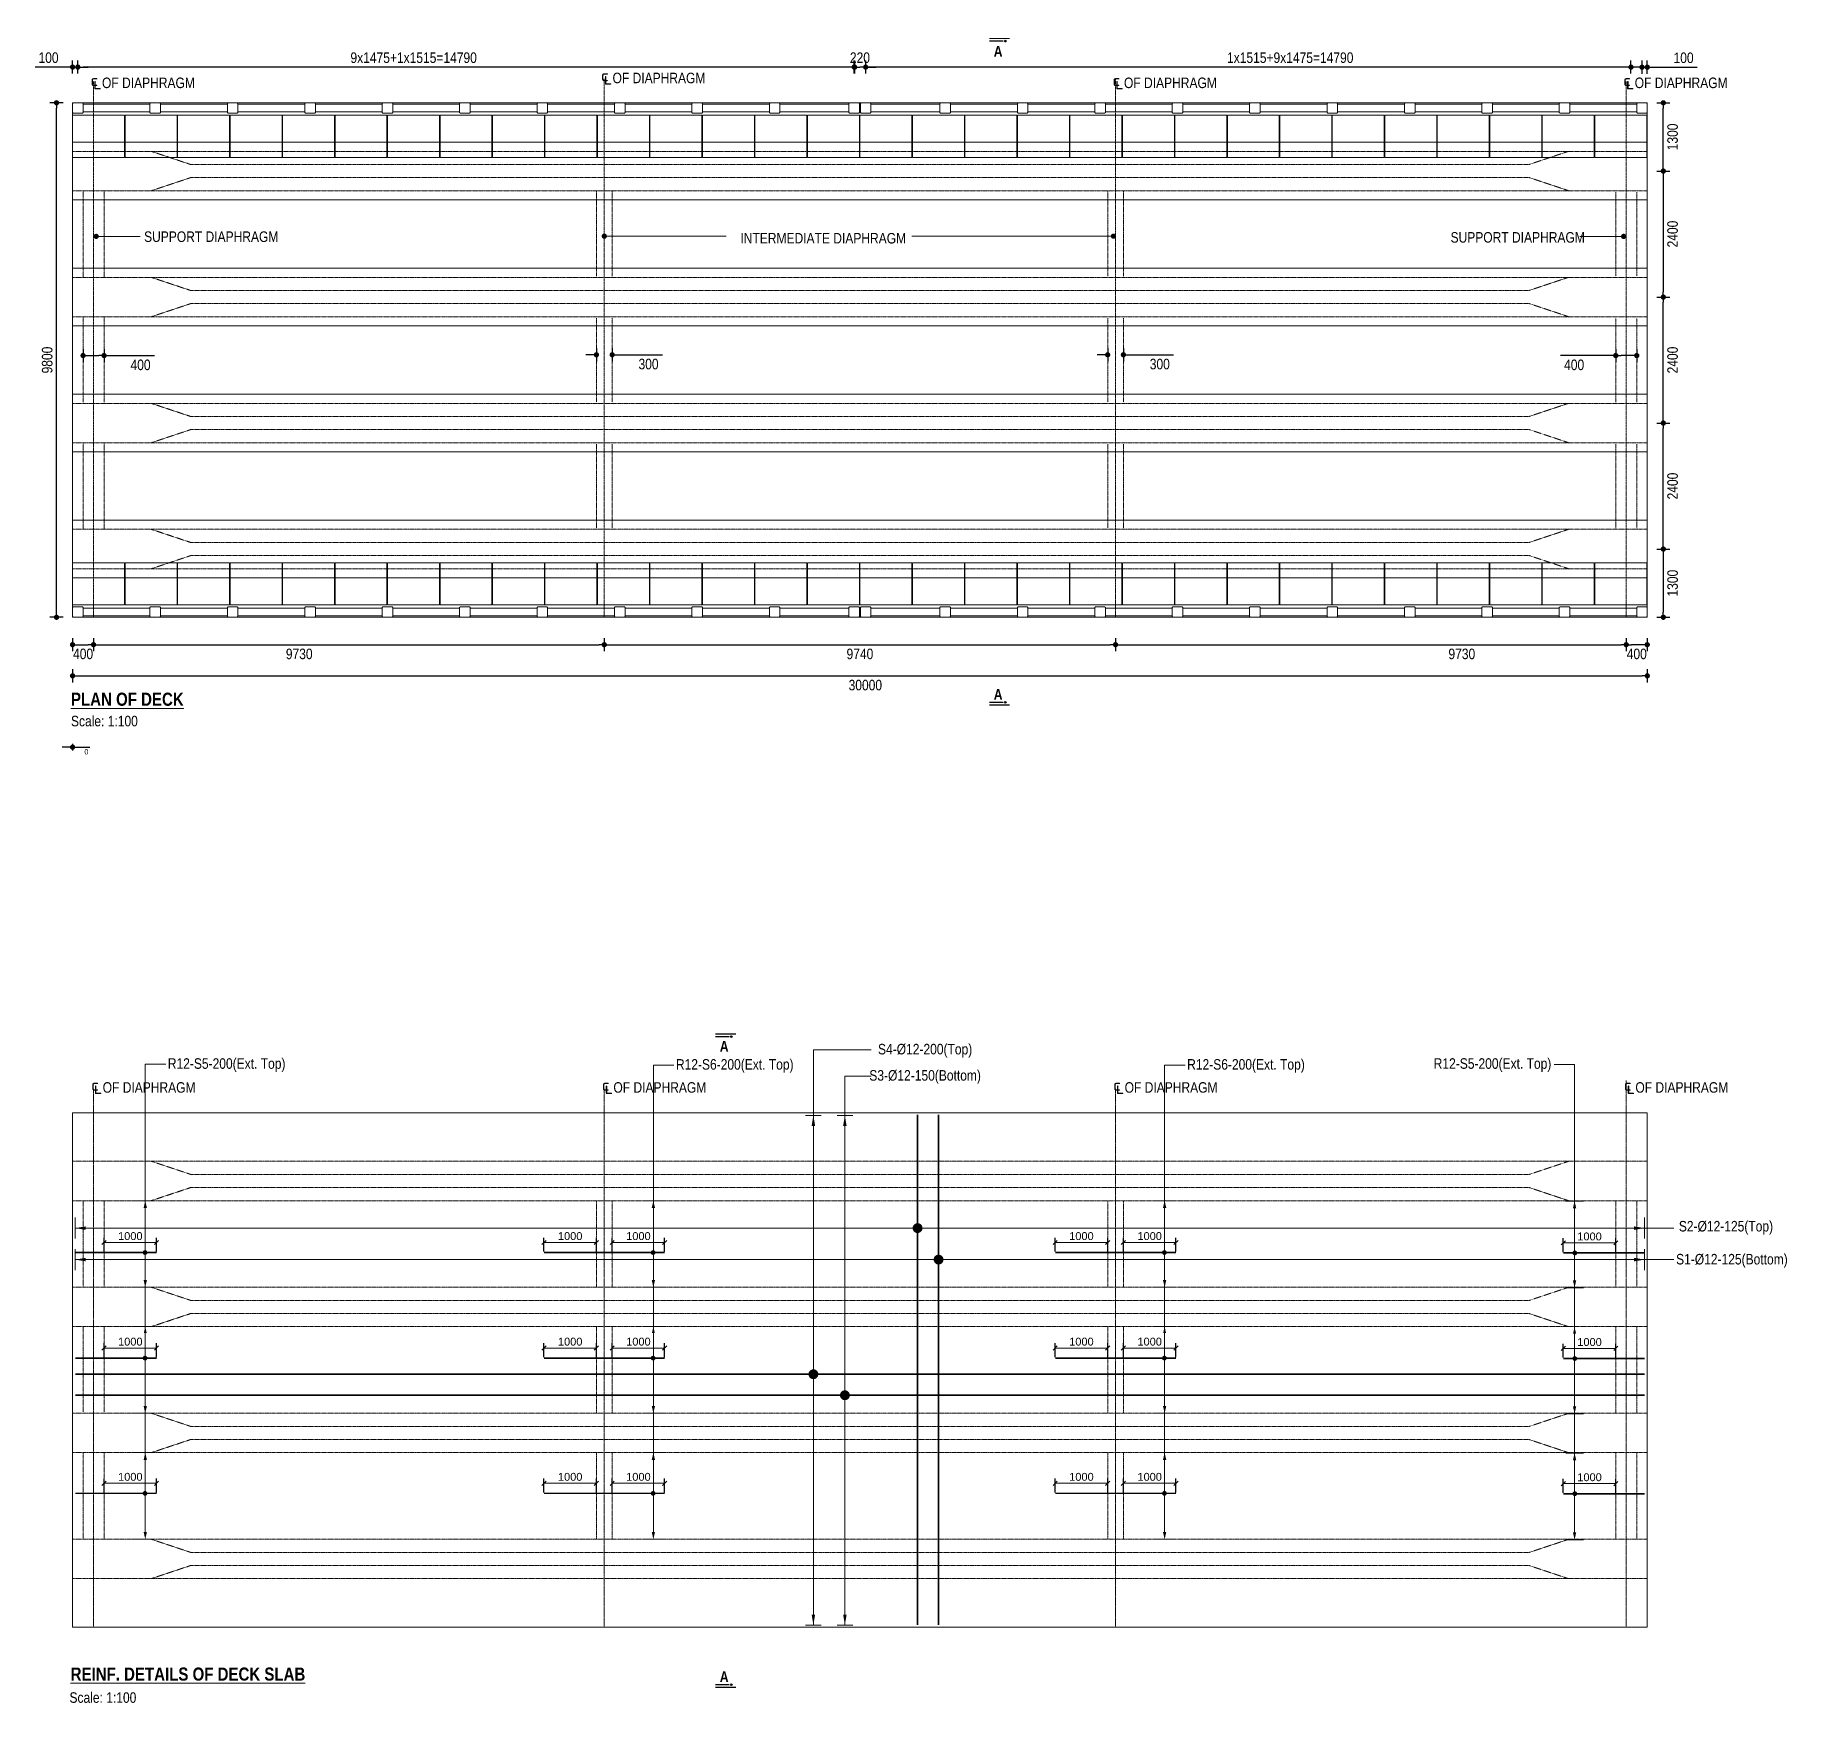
# Model space of a CAD drawing. Header units: inches. Extents: x -36047 to 217865, y -75686 to -40231.
# Drawn here: x 51245 to 84621, y -75686 to -43916 of the extents above; entities that cross this region are included whole.
import ezdxf

# ---------------------------------------------------------------- set-up
doc = ezdxf.new("R2010")
doc.units = ezdxf.units.IN
doc.header["$LTSCALE"] = 3
doc.header["$MEASUREMENT"] = 0
doc.header["$PDMODE"] = 34
for name, pattern in [('CENTER', [2, 1.25, -0.25, 0.25, -0.25]), ('DASHED', [0.75, 0.5, -0.25]), ('DASHED2', [0.375, 0.25, -0.125])]:
    doc.linetypes.add(name, pattern=pattern)
for name, color, linetype, lineweight in [('Ber', 210, 'Continuous', 35), ('Border', 250, 'Continuous', 70), ('Center Line', 9, 'Continuous', 15), ('Conc out', 6, 'Continuous', 15), ('Concrete', 4, 'Continuous', 20), ('Deck Slab', 171, 'Continuous', 20), ('Dimision', 4, 'Continuous', 9), ('DIMS', 150, 'Continuous', 9), ('DIMS @ 100', 150, 'Continuous', 9), ('Girder Line', 7, 'Continuous', 25), ('Ralling', 140, 'Continuous', 20), ('Re-bar', 1, 'Continuous', 30), ('Re-bar @ 50', 1, 'Continuous', 30), ('Text @ 100', 7, 'Continuous', 30), ('Text_Normal @ 100', 7, 'Continuous', 25), ('Text_Title @ 100', 1, 'Continuous', 20)]:
    doc.layers.add(name, color=color, linetype=linetype, lineweight=lineweight)
doc.styles.get("Standard").update_dxf_attribs({"font": 'arial.ttf'})
doc.styles.add('Swis Cn BT', font='swissc.ttf')
doc.styles.add('SWIS_B_N', font='swisscb.ttf', dxfattribs={"height": 2})
doc.styles.add('SWIS_B_T', font='swisscb.ttf', dxfattribs={"height": 2.5})
doc.styles.add('SWIS_R_N', font='swissc.ttf', dxfattribs={"height": 2})
doc.dimstyles.new('dim _100', dxfattribs={"dimscale": 100, "dimtxt": 1.75, "dimasz": 1.75, "dimexe": 1, "dimexo": 2, "dimgap": 1, "dimtad": 1, "dimdec": 0, "dimzin": 0, "dimdsep": 46, "dimtxsty": 'Swis Cn BT', "dimcen": 0.09, "dimclrd": 256, "dimclre": 256, "dimclrt": 256, "dimadec": 3, "dimazin": 0, "dimtfac": 1, "dimtdec": 0, "dimtofl": 0, "dimtmove": 0, "dimatfit": 3, "dimfxl": 1, "dimtolj": 1, "dimtzin": 0, "dimlwd": -1, "dimlwe": -1, "dimarcsym": 0})
doc.dimstyles.new('dim dot_50', dxfattribs={"dimtxt": 100, "dimasz": 20, "dimexe": 1, "dimexo": 2, "dimgap": 1, "dimtad": 1, "dimdec": 0, "dimzin": 0, "dimdsep": 46, "dimtxsty": 'Swis Cn BT', "dimblk": 'BOXBLANK', "dimcen": 0.09, "dimclrd": 256, "dimclre": 256, "dimclrt": 256, "dimadec": 0, "dimazin": 0, "dimtfac": 1, "dimtdec": 0, "dimtmove": 1, "dimatfit": 3, "dimfxl": 5, "dimtolj": 1, "dimtzin": 0, "dimlwd": -1, "dimlwe": -1, "dimarcsym": 0})
doc.dimstyles.new('Dot_Anno', dxfattribs={"dimtxt": 2, "dimasz": 1, "dimexe": 1.25, "dimexo": 0.75, "dimgap": 0.75, "dimtad": 2, "dimdec": 0, "dimzin": 0, "dimdsep": 46, "dimtxsty": 'SWIS_R_N', "dimblk": 'DOT', "dimcen": 0.5, "dimadec": 0, "dimazin": 0, "dimtfac": 1, "dimtdec": 0, "dimtofl": 0, "dimtmove": 0, "dimatfit": 3, "dimfxl": 1.25, "dimfxlon": 1, "dimtolj": 1, "dimtzin": 0, "dimarcsym": 0})
doc.dimstyles.new('Dot_Blanck', dxfattribs={"dimtxt": 2, "dimasz": 2, "dimexe": 1.25, "dimexo": 0.75, "dimgap": 0.75, "dimtad": 2, "dimdec": 0, "dimzin": 0, "dimdsep": 46, "dimtxsty": 'SWIS_R_N', "dimblk": 'DOT', "dimcen": 0.5, "dimadec": 0, "dimazin": 0, "dimtfac": 1, "dimtdec": 0, "dimtofl": 0, "dimtmove": 0, "dimatfit": 3, "dimldrblk": 'DOTBLANK', "dimfxl": 1.25, "dimfxlon": 1, "dimtolj": 1, "dimtzin": 0, "dimarcsym": 0})
doc.dimstyles.new('ISO-25', dxfattribs={"dimtxt": 25, "dimasz": 100, "dimexe": 25, "dimexo": 10, "dimgap": 50, "dimtad": 1, "dimdec": 0, "dimtxsty": 'Standard', "dimblk": 'OBLIQUE', "dimcen": 2.5, "dimdle": 1, "dimclrd": 256, "dimclre": 256, "dimclrt": 7, "dimadec": 0, "dimazin": 0, "dimtfac": 1, "dimtdec": 0, "dimtix": 1, "dimtmove": 0, "dimatfit": 3, "dimldrblk": 'DOT', "dimfxl": 1, "dimlwd": -1, "dimarcsym": 0})

msp = doc.modelspace()

# ---------------------------------------------------------------- texts
at = {"layer": 'Text @ 100', "style": 'SWIS_B_N'}
for p in [(69510.4, -44325), (69510.4, -56573.4), (64291.1, -63278.8), (64291.1, -75285.6)]:
    msp.add_text('A', height=200, dxfattribs=at).set_placement(p)
at = {"layer": 'Text_Normal @ 100', "style": 'SWIS_R_N'}
for s, p in [('SUPPORT DIAPHRAGM', (53322.4, -47856.3)), ('INTERMEDIATE DIAPHRAGM', (64683.6, -47886.3)), ('SUPPORT DIAPHRAGM', (78212.3, -47869.3)), ('Scale: 1:100', (51929.4, -57083.3)), ('Scale: 1:100', (51901, -75683.4))]:
    msp.add_text(s, height=200, dxfattribs=at).set_placement(p)
at = {"layer": 'Text_Normal @ 100', "char_height": 200, "style": 'SWIS_R_N'}
for s, insert, width, attachment_point in [('{\\fISOCPEUR|b0|i0|c0|p34;\\H1.25x;℄} OF DIAPHRAGM', (52298.1, -44675.8), 3457.556, 1), ('{\\fISOCPEUR|b0|i0|c0|p34;\\H1.25x;℄} OF DIAPHRAGM', (62024.5, -44583.2), 3457.556, 1), ('{\\fISOCPEUR|b0|i0|c0|p34;\\H1.25x;℄} OF DIAPHRAGM', (71768.1, -44675.8), 3457.556, 1), ('{\\fISOCPEUR|b0|i0|c0|p34;\\H1.25x;℄} OF DIAPHRAGM', (81498.1, -44675.8), 3457.556, 1), ('\\A1;R12-S5-200(Ext. Top)', (54895, -63536.6), 2409.296, 5), ('\\A1;R12-S6-200(Ext. Top)', (64575, -63552.9), 2409.296, 5), ('\\A1;S4-%%C12-200(Top)', (68202, -63262.3), 1438.59, 5), ('\\A1;R12-S6-200(Ext. Top)', (74315, -63552.9), 2409.296, 5), ('\\A1;R12-S5-200(Ext. Top)', (79011.9, -63536.6), 2409.296, 5), ('\\A1;S3-%%C12-150(Bottom)', (68202, -63762.3), 3640.514, 5), ('{\\fISOCPEUR|b0|i0|c0|p34;\\H1.25x;℄} OF DIAPHRAGM', (52310.8, -63811.8), 3326.969, 1), ('{\\fISOCPEUR|b0|i0|c0|p34;\\H1.25x;℄} OF DIAPHRAGM', (62040.8, -63811.8), 3326.969, 1), ('{\\fISOCPEUR|b0|i0|c0|p34;\\H1.25x;℄} OF DIAPHRAGM', (71780.8, -63811.8), 3326.969, 1), ('{\\fISOCPEUR|b0|i0|c0|p34;\\H1.25x;℄} OF DIAPHRAGM', (81510.8, -63811.8), 3326.969, 1), ('\\A1;S1-%%C12-125(Bottom)', (83572.3, -67263.5), 547.104, 5)]:
    msp.add_mtext(s, dxfattribs=dict(at, insert=insert, width=width, attachment_point=attachment_point))
at = {"layer": 'Text_Normal @ 100', "insert": (83459.1, -66635.5), "char_height": 200, "attachment_point": 5, "style": 'SWIS_R_N'}
msp.add_mtext('\\A1;S2-%%C12-125(Top)', dxfattribs=at)
at = {"layer": 'Text_Title @ 100', "style": 'SWIS_B_T'}
for s, p in [('%%UPLAN OF DECK', (51929.4, -56691.9)), ('%%UREINF. DETAILS OF DECK SLAB', (51923.3, -75261.2))]:
    msp.add_text(s, height=250, dxfattribs=at).set_placement(p)

# ---------------------------------------------------------------- blocks, each defined once
blk = doc.blocks.new('_Dot')
at = {"color": 0, "linetype": 'ByBlock', "lineweight": -2}
blk.add_line((-0.5, 0), (-1, 0), dxfattribs=at)
at = {"color": 0, "linetype": 'ByBlock', "const_width": 0.5}
blk.add_lwpolyline([(-0.25, 0, 1), (0.25, 0, 1)], format="xyb", close=True, dxfattribs=at)
blk = doc.blocks.new('*D104')
at = {"layer": 'DEFPOINTS', "color": 0, "transparency": 16777216}
for p in [(81960, -51306), (82266, -51306), (81960, -53706)]:
    blk.add_point(p, dxfattribs=at)
at = {"layer": 'DIMS', "color": 0, "lineweight": -2, "transparency": 16777216}
for p, q in [((82141, -51306), (82391, -51306)), ((82266, -53606), (82266, -51406)), ((82141, -53706), (82391, -53706))]:
    blk.add_line(p, q, dxfattribs=at)
at = {"layer": 'DIMS', "color": 0, "lineweight": -2, "transparency": 16777216, "xscale": 100, "yscale": 100, "zscale": 100}
for p, rotation in [((82266, -51306), 90), ((82266, -53706), 270)]:
    blk.add_blockref('_Dot', p, dxfattribs=dict(at, rotation=rotation))
at = {"layer": 'DIMS', "color": 0, "transparency": 16777216, "insert": (82443, -52506), "char_height": 200, "attachment_point": 5, "rotation": 90, "style": 'SWIS_R_N'}
blk.add_mtext('\\A1;2400', dxfattribs=at)
blk = doc.blocks.new('*D105')
at = {"layer": 'DEFPOINTS', "color": 0, "transparency": 16777216}
for p in [(81960, -53706), (81960, -55006), (82266, -55006)]:
    blk.add_point(p, dxfattribs=at)
at = {"layer": 'DIMS', "color": 0, "lineweight": -2, "transparency": 16777216}
for p, q in [((82141, -53706), (82391, -53706)), ((82266, -53806), (82266, -54906)), ((82141, -55006), (82391, -55006))]:
    blk.add_line(p, q, dxfattribs=at)
at = {"layer": 'DIMS', "color": 0, "lineweight": -2, "transparency": 16777216, "xscale": 100, "yscale": 100, "zscale": 100}
for p, rotation in [((82266, -53706), 90), ((82266, -55006), 270)]:
    blk.add_blockref('_Dot', p, dxfattribs=dict(at, rotation=rotation))
at = {"layer": 'DIMS', "color": 0, "transparency": 16777216, "insert": (82443, -54356), "char_height": 200, "attachment_point": 5, "rotation": 90, "style": 'SWIS_R_N'}
blk.add_mtext('\\A1;1300', dxfattribs=at)
blk = doc.blocks.new('*D106')
at = {"layer": 'DEFPOINTS', "color": 0, "transparency": 16777216}
for p in [(81960, -45206), (82266, -45206), (81960, -46506)]:
    blk.add_point(p, dxfattribs=at)
at = {"layer": 'DIMS', "color": 0, "lineweight": -2, "transparency": 16777216}
for p, q in [((82141, -45206), (82391, -45206)), ((82266, -46406), (82266, -45306)), ((82141, -46506), (82391, -46506))]:
    blk.add_line(p, q, dxfattribs=at)
at = {"layer": 'DIMS', "color": 0, "lineweight": -2, "transparency": 16777216, "xscale": 100, "yscale": 100, "zscale": 100}
for p, rotation in [((82266, -45206), 90), ((82266, -46506), 270)]:
    blk.add_blockref('_Dot', p, dxfattribs=dict(at, rotation=rotation))
at = {"layer": 'DIMS', "color": 0, "transparency": 16777216, "insert": (82443, -45856), "char_height": 200, "attachment_point": 5, "rotation": 90, "style": 'SWIS_R_N'}
blk.add_mtext('\\A1;1300', dxfattribs=at)
blk = doc.blocks.new('*D107')
at = {"layer": 'DEFPOINTS', "color": 0, "transparency": 16777216}
for p in [(81960, -46506), (81960, -48906), (82266, -48906)]:
    blk.add_point(p, dxfattribs=at)
at = {"layer": 'DIMS', "color": 0, "lineweight": -2, "transparency": 16777216}
for p, q in [((82141, -46506), (82391, -46506)), ((82266, -46606), (82266, -48806)), ((82141, -48906), (82391, -48906))]:
    blk.add_line(p, q, dxfattribs=at)
at = {"layer": 'DIMS', "color": 0, "lineweight": -2, "transparency": 16777216, "xscale": 100, "yscale": 100, "zscale": 100}
for p, rotation in [((82266, -46506), 90), ((82266, -48906), 270)]:
    blk.add_blockref('_Dot', p, dxfattribs=dict(at, rotation=rotation))
at = {"layer": 'DIMS', "color": 0, "transparency": 16777216, "insert": (82443, -47706), "char_height": 200, "attachment_point": 5, "rotation": 90, "style": 'SWIS_R_N'}
blk.add_mtext('\\A1;2400', dxfattribs=at)
blk = doc.blocks.new('*D108')
at = {"layer": 'DEFPOINTS', "color": 0, "transparency": 16777216}
for p in [(81960, -48906), (82266, -48906), (81960, -51306)]:
    blk.add_point(p, dxfattribs=at)
at = {"layer": 'DIMS', "color": 0, "lineweight": -2, "transparency": 16777216}
for p, q in [((82141, -48906), (82391, -48906)), ((82266, -51206), (82266, -49006)), ((82141, -51306), (82391, -51306))]:
    blk.add_line(p, q, dxfattribs=at)
at = {"layer": 'DIMS', "color": 0, "lineweight": -2, "transparency": 16777216, "xscale": 100, "yscale": 100, "zscale": 100}
for p, rotation in [((82266, -48906), 90), ((82266, -51306), 270)]:
    blk.add_blockref('_Dot', p, dxfattribs=dict(at, rotation=rotation))
at = {"layer": 'DIMS', "color": 0, "transparency": 16777216, "insert": (82443, -50106), "char_height": 200, "attachment_point": 5, "rotation": 90, "style": 'SWIS_R_N'}
blk.add_mtext('\\A1;2400', dxfattribs=at)
blk = doc.blocks.new('*D109')
at = {"layer": 'DEFPOINTS', "color": 0, "transparency": 16777216}
for p in [(51960, -55006), (52360, -55006), (52360, -55528)]:
    blk.add_point(p, dxfattribs=at)
at = {"layer": 'DIMS', "color": 0, "lineweight": -2, "transparency": 16777216}
for p, q in [((51960, -55403), (51960, -55653)), ((52360, -55403), (52360, -55653)), ((52060, -55528), (52260, -55528))]:
    blk.add_line(p, q, dxfattribs=at)
at = {"layer": 'DIMS', "color": 0, "lineweight": -2, "transparency": 16777216, "xscale": 100, "yscale": 100, "zscale": 100, "rotation": 180}
blk.add_blockref('_Dot', (51960, -55528), dxfattribs=at)
at = {"layer": 'DIMS', "color": 0, "lineweight": -2, "transparency": 16777216, "xscale": 100, "yscale": 100, "zscale": 100}
blk.add_blockref('_Dot', (52360, -55528), dxfattribs=at)
at = {"layer": 'DIMS', "color": 0, "transparency": 16777216, "insert": (52160, -55705), "char_height": 200, "attachment_point": 5, "style": 'SWIS_R_N'}
blk.add_mtext('\\A1;400', dxfattribs=at)
blk = doc.blocks.new('*D110')
at = {"layer": 'DEFPOINTS', "color": 0, "transparency": 16777216}
for p in [(81560, -55006), (81960, -55006), (81560, -55528)]:
    blk.add_point(p, dxfattribs=at)
at = {"layer": 'DIMS', "color": 0, "lineweight": -2, "transparency": 16777216}
for p, q in [((81560, -55403), (81560, -55653)), ((81960, -55403), (81960, -55653)), ((81860, -55528), (81660, -55528))]:
    blk.add_line(p, q, dxfattribs=at)
at = {"layer": 'DIMS', "color": 0, "lineweight": -2, "transparency": 16777216, "xscale": 100, "yscale": 100, "zscale": 100, "rotation": 180}
blk.add_blockref('_Dot', (81560, -55528), dxfattribs=at)
at = {"layer": 'DIMS', "color": 0, "lineweight": -2, "transparency": 16777216, "xscale": 100, "yscale": 100, "zscale": 100}
blk.add_blockref('_Dot', (81960, -55528), dxfattribs=at)
at = {"layer": 'DIMS', "color": 0, "transparency": 16777216, "insert": (81760, -55705), "char_height": 200, "attachment_point": 5, "style": 'SWIS_R_N'}
blk.add_mtext('\\A1;400', dxfattribs=at)
blk = doc.blocks.new('*D111')
at = {"layer": 'DEFPOINTS', "color": 0, "transparency": 16777216}
for p in [(52160, -49814), (52560, -49814), (52560, -50021)]:
    blk.add_point(p, dxfattribs=at)
at = {"layer": 'DIMS', "color": 0, "lineweight": -2, "transparency": 16777216}
for p, q in [((52160, -49896), (52160, -50146)), ((52260, -50021), (52460, -50021)), ((52560, -49896), (52560, -50146)), ((52560, -50021), (53519, -50021))]:
    blk.add_line(p, q, dxfattribs=at)
at = {"layer": 'DIMS', "color": 0, "lineweight": -2, "transparency": 16777216, "xscale": 100, "yscale": 100, "zscale": 100, "rotation": 180}
blk.add_blockref('_Dot', (52160, -50021), dxfattribs=at)
at = {"layer": 'DIMS', "color": 0, "lineweight": -2, "transparency": 16777216, "xscale": 100, "yscale": 100, "zscale": 100}
blk.add_blockref('_Dot', (52560, -50021), dxfattribs=at)
at = {"layer": 'DIMS', "color": 0, "transparency": 16777216, "insert": (53255, -50199), "char_height": 200, "attachment_point": 5, "style": 'SWIS_R_N'}
blk.add_mtext('\\A1;400', dxfattribs=at)
blk = doc.blocks.new('*D112')
at = {"layer": 'DEFPOINTS', "color": 0, "transparency": 16777216}
for p in [(51960, -44526), (51960, -45206), (52060, -45206)]:
    blk.add_point(p, dxfattribs=at)
at = {"layer": 'DIMS', "color": 0, "lineweight": -2, "transparency": 16777216}
for p, q in [((51860, -44526), (51245, -44526)), ((51960, -44651), (51960, -44401)), ((52060, -44651), (52060, -44401)), ((52160, -44526), (52260, -44526))]:
    blk.add_line(p, q, dxfattribs=at)
at = {"layer": 'DIMS', "color": 0, "lineweight": -2, "transparency": 16777216, "xscale": 100, "yscale": 100, "zscale": 100}
blk.add_blockref('_Dot', (51960, -44526), dxfattribs=at)
at = {"layer": 'DIMS', "color": 0, "lineweight": -2, "transparency": 16777216, "xscale": 100, "yscale": 100, "zscale": 100, "rotation": 180}
blk.add_blockref('_Dot', (52060, -44526), dxfattribs=at)
at = {"layer": 'DIMS', "color": 0, "transparency": 16777216, "insert": (51502, -44348), "char_height": 200, "attachment_point": 5, "style": 'SWIS_R_N'}
blk.add_mtext('\\A1;100', dxfattribs=at)
blk = doc.blocks.new('*D113')
at = {"layer": 'DEFPOINTS', "color": 0, "transparency": 16777216}
for p in [(61940, -49771), (62240, -49771), (62240, -50006)]:
    blk.add_point(p, dxfattribs=at)
at = {"layer": 'DIMS', "color": 0, "lineweight": -2, "transparency": 16777216}
for p, q in [((61840, -50006), (61740, -50006)), ((61940, -49881), (61940, -50131)), ((62240, -49881), (62240, -50131)), ((62340, -50006), (63196, -50006))]:
    blk.add_line(p, q, dxfattribs=at)
at = {"layer": 'DIMS', "color": 0, "lineweight": -2, "transparency": 16777216, "xscale": 100, "yscale": 100, "zscale": 100}
blk.add_blockref('_Dot', (61940, -50006), dxfattribs=at)
at = {"layer": 'DIMS', "color": 0, "lineweight": -2, "transparency": 16777216, "xscale": 100, "yscale": 100, "zscale": 100, "rotation": 180}
blk.add_blockref('_Dot', (62240, -50006), dxfattribs=at)
at = {"layer": 'DIMS', "color": 0, "transparency": 16777216, "insert": (62933, -50184), "char_height": 200, "attachment_point": 5, "style": 'SWIS_R_N'}
blk.add_mtext('\\A1;300', dxfattribs=at)
blk = doc.blocks.new('*D114')
at = {"layer": 'DEFPOINTS', "color": 0, "transparency": 16777216}
for p in [(52360, -55006), (62090, -55006), (62090, -55528)]:
    blk.add_point(p, dxfattribs=at)
at = {"layer": 'DIMS', "color": 0, "lineweight": -2, "transparency": 16777216}
for p, q in [((52360, -55403), (52360, -55653)), ((62090, -55403), (62090, -55653)), ((52460, -55528), (61990, -55528))]:
    blk.add_line(p, q, dxfattribs=at)
at = {"layer": 'DIMS', "color": 0, "lineweight": -2, "transparency": 16777216, "xscale": 100, "yscale": 100, "zscale": 100, "rotation": 180}
blk.add_blockref('_Dot', (52360, -55528), dxfattribs=at)
at = {"layer": 'DIMS', "color": 0, "lineweight": -2, "transparency": 16777216, "xscale": 100, "yscale": 100, "zscale": 100}
blk.add_blockref('_Dot', (62090, -55528), dxfattribs=at)
at = {"layer": 'DIMS', "color": 0, "transparency": 16777216, "insert": (56278, -55705), "char_height": 200, "attachment_point": 5, "style": 'SWIS_R_N'}
blk.add_mtext('\\A1;9730', dxfattribs=at)
blk = doc.blocks.new('*D115')
at = {"layer": 'DEFPOINTS', "color": 0, "transparency": 16777216}
for p in [(62090, -55006), (71830, -55006), (71830, -55528)]:
    blk.add_point(p, dxfattribs=at)
at = {"layer": 'DIMS', "color": 0, "lineweight": -2, "transparency": 16777216}
for p, q in [((62090, -55403), (62090, -55653)), ((71830, -55403), (71830, -55653)), ((62190, -55528), (71730, -55528))]:
    blk.add_line(p, q, dxfattribs=at)
at = {"layer": 'DIMS', "color": 0, "lineweight": -2, "transparency": 16777216, "xscale": 100, "yscale": 100, "zscale": 100, "rotation": 180}
blk.add_blockref('_Dot', (62090, -55528), dxfattribs=at)
at = {"layer": 'DIMS', "color": 0, "lineweight": -2, "transparency": 16777216, "xscale": 100, "yscale": 100, "zscale": 100}
blk.add_blockref('_Dot', (71830, -55528), dxfattribs=at)
at = {"layer": 'DIMS', "color": 0, "transparency": 16777216, "insert": (66960, -55705), "char_height": 200, "attachment_point": 5, "style": 'SWIS_R_N'}
blk.add_mtext('\\A1;9740', dxfattribs=at)
blk = doc.blocks.new('*D116')
at = {"layer": 'DEFPOINTS', "color": 0, "transparency": 16777216}
for p in [(71830, -55006), (81560, -55006), (81560, -55528)]:
    blk.add_point(p, dxfattribs=at)
at = {"layer": 'DIMS', "color": 0, "lineweight": -2, "transparency": 16777216}
for p, q in [((71830, -55403), (71830, -55653)), ((81560, -55403), (81560, -55653)), ((71930, -55528), (81460, -55528))]:
    blk.add_line(p, q, dxfattribs=at)
at = {"layer": 'DIMS', "color": 0, "lineweight": -2, "transparency": 16777216, "xscale": 100, "yscale": 100, "zscale": 100, "rotation": 180}
blk.add_blockref('_Dot', (71830, -55528), dxfattribs=at)
at = {"layer": 'DIMS', "color": 0, "lineweight": -2, "transparency": 16777216, "xscale": 100, "yscale": 100, "zscale": 100}
blk.add_blockref('_Dot', (81560, -55528), dxfattribs=at)
at = {"layer": 'DIMS', "color": 0, "transparency": 16777216, "insert": (78427, -55705), "char_height": 200, "attachment_point": 5, "style": 'SWIS_R_N'}
blk.add_mtext('\\A1;9730', dxfattribs=at)
blk = doc.blocks.new('*D117')
at = {"layer": 'DEFPOINTS', "color": 0, "transparency": 16777216}
for p in [(52060, -44526), (52060, -45206), (66850, -45206)]:
    blk.add_point(p, dxfattribs=at)
at = {"layer": 'DIMS', "color": 0, "lineweight": -2, "transparency": 16777216}
for p, q in [((52060, -44651), (52060, -44401)), ((66750, -44526), (52160, -44526)), ((66850, -44651), (66850, -44401))]:
    blk.add_line(p, q, dxfattribs=at)
at = {"layer": 'DIMS', "color": 0, "lineweight": -2, "transparency": 16777216, "xscale": 100, "yscale": 100, "zscale": 100, "rotation": 180}
blk.add_blockref('_Dot', (52060, -44526), dxfattribs=at)
at = {"layer": 'DIMS', "color": 0, "lineweight": -2, "transparency": 16777216, "xscale": 100, "yscale": 100, "zscale": 100}
blk.add_blockref('_Dot', (66850, -44526), dxfattribs=at)
at = {"layer": 'DIMS', "color": 0, "transparency": 16777216, "insert": (58458, -44348), "char_height": 200, "attachment_point": 5, "style": 'SWIS_R_N'}
blk.add_mtext('\\A1;9x1475+1x1515=14790', dxfattribs=at)
blk = doc.blocks.new('*D118')
at = {"layer": 'DEFPOINTS', "color": 0, "transparency": 16777216}
for p in [(81360, -49814), (81360, -50021), (81760, -49814)]:
    blk.add_point(p, dxfattribs=at)
at = {"layer": 'DIMS', "color": 0, "lineweight": -2, "transparency": 16777216}
for p, q in [((81360, -50021), (80304, -50021)), ((81360, -49896), (81360, -50146)), ((81660, -50021), (81460, -50021)), ((81760, -49896), (81760, -50146))]:
    blk.add_line(p, q, dxfattribs=at)
at = {"layer": 'DIMS', "color": 0, "lineweight": -2, "transparency": 16777216, "xscale": 100, "yscale": 100, "zscale": 100, "rotation": 180}
blk.add_blockref('_Dot', (81360, -50021), dxfattribs=at)
at = {"layer": 'DIMS', "color": 0, "lineweight": -2, "transparency": 16777216, "xscale": 100, "yscale": 100, "zscale": 100}
blk.add_blockref('_Dot', (81760, -50021), dxfattribs=at)
at = {"layer": 'DIMS', "color": 0, "transparency": 16777216, "insert": (80567, -50199), "char_height": 200, "attachment_point": 5, "style": 'SWIS_R_N'}
blk.add_mtext('\\A1;400', dxfattribs=at)
blk = doc.blocks.new('*D119')
at = {"layer": 'DEFPOINTS', "color": 0, "transparency": 16777216}
for p in [(71680, -49771), (71980, -49771), (71980, -50006)]:
    blk.add_point(p, dxfattribs=at)
at = {"layer": 'DIMS', "color": 0, "lineweight": -2, "transparency": 16777216}
for p, q in [((71580, -50006), (71480, -50006)), ((71680, -49881), (71680, -50131)), ((71980, -49881), (71980, -50131)), ((72080, -50006), (72936, -50006))]:
    blk.add_line(p, q, dxfattribs=at)
at = {"layer": 'DIMS', "color": 0, "lineweight": -2, "transparency": 16777216, "xscale": 100, "yscale": 100, "zscale": 100}
blk.add_blockref('_Dot', (71680, -50006), dxfattribs=at)
at = {"layer": 'DIMS', "color": 0, "lineweight": -2, "transparency": 16777216, "xscale": 100, "yscale": 100, "zscale": 100, "rotation": 180}
blk.add_blockref('_Dot', (71980, -50006), dxfattribs=at)
at = {"layer": 'DIMS', "color": 0, "transparency": 16777216, "insert": (72673, -50184), "char_height": 200, "attachment_point": 5, "style": 'SWIS_R_N'}
blk.add_mtext('\\A1;300', dxfattribs=at)
blk = doc.blocks.new('A$C59DD3590')
at = {"layer": 'DIMS', "const_width": 93.8, "elevation": 0}
blk.add_lwpolyline([(47, 94, 1), (141, 94, 1)], format="xyb", close=True, dxfattribs=at)
blk = doc.blocks.new('A$C6EA41751')
at = {"color": 1}
blk.add_blockref('A$C59DD3590', (0, 0), dxfattribs=at)
blk = doc.blocks.new('_BoxBlank')
at = {"color": 0, "linetype": 'ByBlock', "lineweight": -2}
for p, q in [((-0.5, 0), (-1, 0)), ((0.5, 0.5), (-0.5, 0.5)), ((-0.5, 0.5), (-0.5, -0.5)), ((0.5, -0.5), (0.5, 0.5)), ((-0.5, -0.5), (0.5, -0.5))]:
    blk.add_line(p, q, dxfattribs=at)
blk = doc.blocks.new('*U28')
at = {"layer": 'Deck Slab', "lineweight": 15}
blk.add_lwpolyline([(-495, 402.5), (495, 402.5), (495, -402.5), (-495, -402.5)], close=True, dxfattribs=at)
blk = doc.blocks.new('*U29')
at = {"color": 0, "linetype": 'ByBlock', "lineweight": -2, "transparency": 16777216}
for p in [(0, 0), (1000, 0), (2000, 0), (3000, 0), (4000, 0), (5000, 0), (6000, 0), (7000, 0), (8000, 0), (9000, 0), (10000, 0), (11000, 0), (12000, 0), (13000, 0), (14000, 0), (15000, 0), (16000, 0), (17000, 0), (18000, 0), (19000, 0), (20000, 0), (21000, 0), (22000, 0), (23000, 0), (24000, 0), (25000, 0), (26000, 0), (27000, 0), (28000, 0), (29000, 0)]:
    blk.add_blockref('*U28', p, dxfattribs=at)
blk = doc.blocks.new('*D120')
at = {"layer": 'DEFPOINTS', "color": 0, "transparency": 16777216}
for p in [(66850, -44526), (66850, -45206), (67070, -45206)]:
    blk.add_point(p, dxfattribs=at)
at = {"layer": 'DIMS', "color": 0, "lineweight": -2, "transparency": 16777216}
for p, q in [((66750, -44526), (66650, -44526)), ((66850, -44651), (66850, -44401)), ((67070, -44651), (67070, -44401)), ((67170, -44526), (67270, -44526))]:
    blk.add_line(p, q, dxfattribs=at)
at = {"layer": 'DIMS', "color": 0, "lineweight": -2, "transparency": 16777216, "xscale": 100, "yscale": 100, "zscale": 100}
blk.add_blockref('_Dot', (66850, -44526), dxfattribs=at)
at = {"layer": 'DIMS', "color": 0, "lineweight": -2, "transparency": 16777216, "xscale": 100, "yscale": 100, "zscale": 100, "rotation": 180}
blk.add_blockref('_Dot', (67070, -44526), dxfattribs=at)
at = {"layer": 'DIMS', "color": 0, "transparency": 16777216, "insert": (66960, -44348), "char_height": 200, "attachment_point": 5, "style": 'SWIS_R_N'}
blk.add_mtext('\\A1;220', dxfattribs=at)
blk = doc.blocks.new('*D121')
at = {"layer": 'DEFPOINTS', "color": 0, "transparency": 16777216}
for p in [(66860, -44526), (66860, -45206), (81650, -45206)]:
    blk.add_point(p, dxfattribs=at)
at = {"layer": 'DIMS', "color": 0, "lineweight": -2, "transparency": 16777216}
for p, q in [((66860, -44651), (66860, -44401)), ((81550, -44526), (66960, -44526)), ((81650, -44651), (81650, -44401))]:
    blk.add_line(p, q, dxfattribs=at)
at = {"layer": 'DIMS', "color": 0, "lineweight": -2, "transparency": 16777216, "xscale": 100, "yscale": 100, "zscale": 100, "rotation": 180}
blk.add_blockref('_Dot', (66860, -44526), dxfattribs=at)
at = {"layer": 'DIMS', "color": 0, "lineweight": -2, "transparency": 16777216, "xscale": 100, "yscale": 100, "zscale": 100}
blk.add_blockref('_Dot', (81650, -44526), dxfattribs=at)
at = {"layer": 'DIMS', "color": 0, "transparency": 16777216, "insert": (75158, -44348), "char_height": 200, "attachment_point": 5, "style": 'SWIS_R_N'}
blk.add_mtext('\\A1;1x1515+9x1475=14790', dxfattribs=at)
blk = doc.blocks.new('*D122')
at = {"layer": 'DEFPOINTS', "color": 0, "transparency": 16777216}
for p in [(81860, -44528), (81860, -45206), (81960, -45206)]:
    blk.add_point(p, dxfattribs=at)
at = {"layer": 'DIMS', "color": 0, "lineweight": -2, "transparency": 16777216}
for p, q in [((81760, -44528), (81660, -44528)), ((81860, -44653), (81860, -44403)), ((81960, -44653), (81960, -44403)), ((82060, -44528), (82909, -44528))]:
    blk.add_line(p, q, dxfattribs=at)
at = {"layer": 'DIMS', "color": 0, "lineweight": -2, "transparency": 16777216, "xscale": 100, "yscale": 100, "zscale": 100}
blk.add_blockref('_Dot', (81860, -44528), dxfattribs=at)
at = {"layer": 'DIMS', "color": 0, "lineweight": -2, "transparency": 16777216, "xscale": 100, "yscale": 100, "zscale": 100, "rotation": 180}
blk.add_blockref('_Dot', (81960, -44528), dxfattribs=at)
at = {"layer": 'DIMS', "color": 0, "transparency": 16777216, "insert": (82652, -44350), "char_height": 200, "attachment_point": 5, "style": 'SWIS_R_N'}
blk.add_mtext('\\A1;100', dxfattribs=at)
blk = doc.blocks.new('*D123')
at = {"layer": 'DEFPOINTS', "color": 0, "transparency": 16777216}
for p in [(51960, -55006), (81960, -55006), (81960, -56121)]:
    blk.add_point(p, dxfattribs=at)
at = {"layer": 'DIMS', "color": 0, "lineweight": -2, "transparency": 16777216}
for p, q in [((51960, -55996), (51960, -56246)), ((81960, -55996), (81960, -56246)), ((52060, -56121), (81860, -56121))]:
    blk.add_line(p, q, dxfattribs=at)
at = {"layer": 'DIMS', "color": 0, "lineweight": -2, "transparency": 16777216, "xscale": 100, "yscale": 100, "zscale": 100, "rotation": 180}
blk.add_blockref('_Dot', (51960, -56121), dxfattribs=at)
at = {"layer": 'DIMS', "color": 0, "lineweight": -2, "transparency": 16777216, "xscale": 100, "yscale": 100, "zscale": 100}
blk.add_blockref('_Dot', (81960, -56121), dxfattribs=at)
at = {"layer": 'DIMS', "color": 0, "transparency": 16777216, "insert": (67063, -56299), "char_height": 200, "attachment_point": 5, "style": 'SWIS_R_N'}
blk.add_mtext('\\A1;30000', dxfattribs=at)
blk = doc.blocks.new('*U30')
at = {"layer": 'Deck Slab', "lineweight": 15}
blk.add_lwpolyline([(-495, 402.5), (495, 402.5), (495, -402.5), (-495, -402.5)], close=True, dxfattribs=at)
blk = doc.blocks.new('*U31')
at = {"color": 0, "linetype": 'ByBlock', "lineweight": -2, "transparency": 16777216}
for p in [(0, 0), (1000, 0), (2000, 0), (3000, 0), (4000, 0), (5000, 0), (6000, 0), (7000, 0), (8000, 0), (9000, 0), (10000, 0), (11000, 0), (12000, 0), (13000, 0), (14000, 0), (15000, 0), (16000, 0), (17000, 0), (18000, 0), (19000, 0), (20000, 0), (21000, 0), (22000, 0), (23000, 0), (24000, 0), (25000, 0), (26000, 0), (27000, 0), (28000, 0), (29000, 0)]:
    blk.add_blockref('*U30', p, dxfattribs=at)
blk = doc.blocks.new('*U43')
at = {"layer": 'Ralling'}
for p, q in [((537, 75), (-738, 75)), ((537, -75), (-738, -75))]:
    blk.add_line(p, q, dxfattribs=at)
blk.add_lwpolyline([(725, -100), (550, -100), (537, -88), (537, 88), (550, 100), (725, 100), (738, 88), (738, -88)], close=True, dxfattribs=at)
blk = doc.blocks.new('*U44')
at = {"color": 0, "linetype": 'ByBlock', "lineweight": -2, "transparency": 16777216}
for p in [(0, 0), (1475, 0), (2950, 0), (4425, 0), (5900, 0), (7375, 0), (8850, 0), (10325, 0), (11800, 0)]:
    blk.add_blockref('*U43', p, dxfattribs=at)
blk = doc.blocks.new('*U45')
at = {"layer": 'Ralling'}
for p, q in [((537, 75), (-738, 75)), ((537, -75), (-738, -75))]:
    blk.add_line(p, q, dxfattribs=at)
blk.add_lwpolyline([(725, -100), (550, -100), (537, -88), (537, 88), (550, 100), (725, 100), (738, 88), (738, -88)], close=True, dxfattribs=at)
blk = doc.blocks.new('*U46')
at = {"color": 0, "linetype": 'ByBlock', "lineweight": -2, "transparency": 16777216}
for p in [(0, 0), (1475, 0), (2950, 0), (4425, 0), (5900, 0), (7375, 0), (8850, 0), (10325, 0), (11800, 0)]:
    blk.add_blockref('*U45', p, dxfattribs=at)
blk = doc.blocks.new('*D124')
at = {"layer": 'DEFPOINTS', "color": 0, "transparency": 16777216}
for p in [(51960, -45206), (51960, -55006), (51960, -57480)]:
    blk.add_point(p, dxfattribs=at)
at = {"layer": 'Re-bar', "color": 0, "lineweight": -2, "transparency": 16777216}
for p, q in [((51860, -57480), (51760, -57480)), ((51960, -57418), (51960, -57543)), ((51960, -57418), (51960, -57543)), ((52060, -57480), (52289, -57480))]:
    blk.add_line(p, q, dxfattribs=at)
at = {"layer": 'Re-bar', "color": 0, "lineweight": -2, "transparency": 16777216, "xscale": 100, "yscale": 100, "zscale": 100}
blk.add_blockref('_Dot', (51960, -57480), dxfattribs=at)
at = {"layer": 'Re-bar', "color": 0, "lineweight": -2, "transparency": 16777216, "xscale": 100, "yscale": 100, "zscale": 100, "rotation": 180}
blk.add_blockref('_Dot', (51960, -57480), dxfattribs=at)
at = {"layer": 'Re-bar', "color": 0, "transparency": 16777216, "insert": (52224, -57569), "char_height": 100, "attachment_point": 5, "style": 'SWIS_R_N'}
blk.add_mtext('\\A1;0', dxfattribs=at)
blk = doc.blocks.new('_DotBlank')
at = {"color": 0, "linetype": 'ByBlock', "lineweight": -2}
blk.add_line((-0.5, 0), (-1, 0), dxfattribs=at)
blk.add_circle((0, 0), 0.5, dxfattribs=at)
blk = doc.blocks.new('*U127')
at = {"layer": 'Ralling'}
for p, q in [((537, 75), (-738, 75)), ((537, -75), (-738, -75))]:
    blk.add_line(p, q, dxfattribs=at)
blk.add_lwpolyline([(725, -100), (550, -100), (537, -88), (537, 88), (550, 100), (725, 100), (738, 88), (738, -88)], close=True, dxfattribs=at)
blk = doc.blocks.new('*U128')
at = {"color": 0, "linetype": 'ByBlock', "lineweight": -2, "transparency": 16777216}
for p in [(0, 0), (1475, 0), (2950, 0), (4425, 0), (5900, 0), (7375, 0), (8850, 0), (10325, 0), (11800, 0)]:
    blk.add_blockref('*U127', p, dxfattribs=at)
blk = doc.blocks.new('*U125')
at = {"layer": 'Ralling'}
for p, q in [((537, 75), (-738, 75)), ((537, -75), (-738, -75))]:
    blk.add_line(p, q, dxfattribs=at)
blk.add_lwpolyline([(725, -100), (550, -100), (537, -88), (537, 88), (550, 100), (725, 100), (738, 88), (738, -88)], close=True, dxfattribs=at)
blk = doc.blocks.new('*U126')
at = {"color": 0, "linetype": 'ByBlock', "lineweight": -2, "transparency": 16777216}
for p in [(0, 0), (1475, 0), (2950, 0), (4425, 0), (5900, 0), (7375, 0), (8850, 0), (10325, 0), (11800, 0)]:
    blk.add_blockref('*U125', p, dxfattribs=at)
blk = doc.blocks.new('_Oblique')
at = {"color": 0, "linetype": 'ByBlock', "lineweight": -2}
blk.add_line((-0.5, -0.5), (0.5, 0.5), dxfattribs=at)
blk = doc.blocks.new('*D134')
at = {"layer": 'DEFPOINTS', "color": 0, "ltscale": 10, "transparency": 16777216}
for p in [(72980, -66915), (71980, -67100), (72980, -67100)]:
    blk.add_point(p, dxfattribs=at)
at = {"layer": 'Dimision', "ltscale": 10, "transparency": 16777216}
blk.add_line((71979, -66915), (72981, -66915), dxfattribs=at)
at = {"layer": 'Dimision', "lineweight": -2, "ltscale": 10, "transparency": 16777216}
for p, q in [((71980, -67090), (71980, -66825)), ((72980, -67090), (72980, -66825))]:
    blk.add_line(p, q, dxfattribs=at)
at = {"layer": 'Dimision', "ltscale": 10, "transparency": 16777216, "xscale": 80, "yscale": 80, "zscale": 80, "rotation": 180}
blk.add_blockref('_Oblique', (71980, -66915), dxfattribs=at)
at = {"layer": 'Dimision', "ltscale": 10, "transparency": 16777216, "xscale": 80, "yscale": 80, "zscale": 80}
blk.add_blockref('_Oblique', (72980, -66915), dxfattribs=at)
at = {"layer": 'Dimision', "color": 7, "lineweight": 13, "ltscale": 10, "transparency": 16777216, "insert": (72480, -66794), "char_height": 150, "attachment_point": 5}
blk.add_mtext('1000', dxfattribs=at)
blk = doc.blocks.new('*D135')
at = {"layer": 'DEFPOINTS', "color": 0, "ltscale": 10, "transparency": 16777216}
for p in [(70680, -66915), (70680, -67100), (71680, -67100)]:
    blk.add_point(p, dxfattribs=at)
at = {"layer": 'Dimision', "ltscale": 10, "transparency": 16777216}
blk.add_line((71681, -66915), (70679, -66915), dxfattribs=at)
at = {"layer": 'Dimision', "lineweight": -2, "ltscale": 10, "transparency": 16777216}
for p, q in [((70680, -67090), (70680, -66825)), ((71680, -67090), (71680, -66825))]:
    blk.add_line(p, q, dxfattribs=at)
at = {"layer": 'Dimision', "ltscale": 10, "transparency": 16777216, "xscale": 80, "yscale": 80, "zscale": 80, "rotation": 180}
blk.add_blockref('_Oblique', (70680, -66915), dxfattribs=at)
at = {"layer": 'Dimision', "ltscale": 10, "transparency": 16777216, "xscale": 80, "yscale": 80, "zscale": 80}
blk.add_blockref('_Oblique', (71680, -66915), dxfattribs=at)
at = {"layer": 'Dimision', "color": 7, "lineweight": 13, "ltscale": 10, "transparency": 16777216, "insert": (71180, -66794), "char_height": 150, "attachment_point": 5}
blk.add_mtext('1000', dxfattribs=at)
blk = doc.blocks.new('*D136')
at = {"layer": 'DEFPOINTS', "color": 0, "ltscale": 10, "transparency": 16777216}
for p in [(72980, -68926), (71980, -69110), (72980, -69110)]:
    blk.add_point(p, dxfattribs=at)
at = {"layer": 'Dimision', "ltscale": 10, "transparency": 16777216}
blk.add_line((71979, -68926), (72981, -68926), dxfattribs=at)
at = {"layer": 'Dimision', "lineweight": -2, "ltscale": 10, "transparency": 16777216}
for p, q in [((71980, -69100), (71980, -68836)), ((72980, -69100), (72980, -68836))]:
    blk.add_line(p, q, dxfattribs=at)
at = {"layer": 'Dimision', "ltscale": 10, "transparency": 16777216, "xscale": 80, "yscale": 80, "zscale": 80, "rotation": 180}
blk.add_blockref('_Oblique', (71980, -68926), dxfattribs=at)
at = {"layer": 'Dimision', "ltscale": 10, "transparency": 16777216, "xscale": 80, "yscale": 80, "zscale": 80}
blk.add_blockref('_Oblique', (72980, -68926), dxfattribs=at)
at = {"layer": 'Dimision', "color": 7, "lineweight": 13, "ltscale": 10, "transparency": 16777216, "insert": (72480, -68805), "char_height": 150, "attachment_point": 5}
blk.add_mtext('1000', dxfattribs=at)
blk = doc.blocks.new('*D137')
at = {"layer": 'DEFPOINTS', "color": 0, "ltscale": 10, "transparency": 16777216}
for p in [(70680, -68926), (70680, -69110), (71680, -69110)]:
    blk.add_point(p, dxfattribs=at)
at = {"layer": 'Dimision', "ltscale": 10, "transparency": 16777216}
blk.add_line((71681, -68926), (70679, -68926), dxfattribs=at)
at = {"layer": 'Dimision', "lineweight": -2, "ltscale": 10, "transparency": 16777216}
for p, q in [((70680, -69100), (70680, -68836)), ((71680, -69100), (71680, -68836))]:
    blk.add_line(p, q, dxfattribs=at)
at = {"layer": 'Dimision', "ltscale": 10, "transparency": 16777216, "xscale": 80, "yscale": 80, "zscale": 80, "rotation": 180}
blk.add_blockref('_Oblique', (70680, -68926), dxfattribs=at)
at = {"layer": 'Dimision', "ltscale": 10, "transparency": 16777216, "xscale": 80, "yscale": 80, "zscale": 80}
blk.add_blockref('_Oblique', (71680, -68926), dxfattribs=at)
at = {"layer": 'Dimision', "color": 7, "lineweight": 13, "ltscale": 10, "transparency": 16777216, "insert": (71180, -68805), "char_height": 150, "attachment_point": 5}
blk.add_mtext('1000', dxfattribs=at)
blk = doc.blocks.new('*D138')
at = {"layer": 'DEFPOINTS', "color": 0, "ltscale": 10, "transparency": 16777216}
for p in [(71980, -71686), (72980, -71502), (72980, -71686)]:
    blk.add_point(p, dxfattribs=at)
at = {"layer": 'Dimision', "lineweight": -2, "ltscale": 10, "transparency": 16777216}
for p, q in [((71980, -71676), (71980, -71412)), ((72980, -71676), (72980, -71412))]:
    blk.add_line(p, q, dxfattribs=at)
at = {"layer": 'Dimision', "ltscale": 10, "transparency": 16777216}
blk.add_line((71979, -71502), (72981, -71502), dxfattribs=at)
at = {"layer": 'Dimision', "ltscale": 10, "transparency": 16777216, "xscale": 80, "yscale": 80, "zscale": 80, "rotation": 180}
blk.add_blockref('_Oblique', (71980, -71502), dxfattribs=at)
at = {"layer": 'Dimision', "ltscale": 10, "transparency": 16777216, "xscale": 80, "yscale": 80, "zscale": 80}
blk.add_blockref('_Oblique', (72980, -71502), dxfattribs=at)
at = {"layer": 'Dimision', "color": 7, "lineweight": 13, "ltscale": 10, "transparency": 16777216, "insert": (72480, -71380), "char_height": 150, "attachment_point": 5}
blk.add_mtext('1000', dxfattribs=at)
blk = doc.blocks.new('*D139')
at = {"layer": 'DEFPOINTS', "color": 0, "ltscale": 10, "transparency": 16777216}
for p in [(70680, -71502), (70680, -71686), (71680, -71686)]:
    blk.add_point(p, dxfattribs=at)
at = {"layer": 'Dimision', "lineweight": -2, "ltscale": 10, "transparency": 16777216}
for p, q in [((70680, -71676), (70680, -71412)), ((71680, -71676), (71680, -71412))]:
    blk.add_line(p, q, dxfattribs=at)
at = {"layer": 'Dimision', "ltscale": 10, "transparency": 16777216}
blk.add_line((71681, -71502), (70679, -71502), dxfattribs=at)
at = {"layer": 'Dimision', "ltscale": 10, "transparency": 16777216, "xscale": 80, "yscale": 80, "zscale": 80, "rotation": 180}
blk.add_blockref('_Oblique', (70680, -71502), dxfattribs=at)
at = {"layer": 'Dimision', "ltscale": 10, "transparency": 16777216, "xscale": 80, "yscale": 80, "zscale": 80}
blk.add_blockref('_Oblique', (71680, -71502), dxfattribs=at)
at = {"layer": 'Dimision', "color": 7, "lineweight": 13, "ltscale": 10, "transparency": 16777216, "insert": (71180, -71380), "char_height": 150, "attachment_point": 5}
blk.add_mtext('1000', dxfattribs=at)
blk = doc.blocks.new('*D140')
at = {"layer": 'DEFPOINTS', "color": 0, "ltscale": 10, "transparency": 16777216}
for p in [(63240, -66915), (62240, -67100), (63240, -67100)]:
    blk.add_point(p, dxfattribs=at)
at = {"layer": 'Dimision', "ltscale": 10, "transparency": 16777216}
blk.add_line((62239, -66915), (63241, -66915), dxfattribs=at)
at = {"layer": 'Dimision', "lineweight": -2, "ltscale": 10, "transparency": 16777216}
for p, q in [((62240, -67090), (62240, -66825)), ((63240, -67090), (63240, -66825))]:
    blk.add_line(p, q, dxfattribs=at)
at = {"layer": 'Dimision', "ltscale": 10, "transparency": 16777216, "xscale": 80, "yscale": 80, "zscale": 80, "rotation": 180}
blk.add_blockref('_Oblique', (62240, -66915), dxfattribs=at)
at = {"layer": 'Dimision', "ltscale": 10, "transparency": 16777216, "xscale": 80, "yscale": 80, "zscale": 80}
blk.add_blockref('_Oblique', (63240, -66915), dxfattribs=at)
at = {"layer": 'Dimision', "color": 7, "lineweight": 13, "ltscale": 10, "transparency": 16777216, "insert": (62740, -66794), "char_height": 150, "attachment_point": 5}
blk.add_mtext('1000', dxfattribs=at)
blk = doc.blocks.new('*D141')
at = {"layer": 'DEFPOINTS', "color": 0, "ltscale": 10, "transparency": 16777216}
for p in [(60940, -66915), (60940, -67100), (61940, -67100)]:
    blk.add_point(p, dxfattribs=at)
at = {"layer": 'Dimision', "ltscale": 10, "transparency": 16777216}
blk.add_line((61941, -66915), (60939, -66915), dxfattribs=at)
at = {"layer": 'Dimision', "lineweight": -2, "ltscale": 10, "transparency": 16777216}
for p, q in [((60940, -67090), (60940, -66825)), ((61940, -67090), (61940, -66825))]:
    blk.add_line(p, q, dxfattribs=at)
at = {"layer": 'Dimision', "ltscale": 10, "transparency": 16777216, "xscale": 80, "yscale": 80, "zscale": 80, "rotation": 180}
blk.add_blockref('_Oblique', (60940, -66915), dxfattribs=at)
at = {"layer": 'Dimision', "ltscale": 10, "transparency": 16777216, "xscale": 80, "yscale": 80, "zscale": 80}
blk.add_blockref('_Oblique', (61940, -66915), dxfattribs=at)
at = {"layer": 'Dimision', "color": 7, "lineweight": 13, "ltscale": 10, "transparency": 16777216, "insert": (61440, -66794), "char_height": 150, "attachment_point": 5}
blk.add_mtext('1000', dxfattribs=at)
blk = doc.blocks.new('*D142')
at = {"layer": 'DEFPOINTS', "color": 0, "ltscale": 10, "transparency": 16777216}
for p in [(63240, -68926), (62240, -69110), (63240, -69110)]:
    blk.add_point(p, dxfattribs=at)
at = {"layer": 'Dimision', "ltscale": 10, "transparency": 16777216}
blk.add_line((62239, -68926), (63241, -68926), dxfattribs=at)
at = {"layer": 'Dimision', "lineweight": -2, "ltscale": 10, "transparency": 16777216}
for p, q in [((62240, -69100), (62240, -68836)), ((63240, -69100), (63240, -68836))]:
    blk.add_line(p, q, dxfattribs=at)
at = {"layer": 'Dimision', "ltscale": 10, "transparency": 16777216, "xscale": 80, "yscale": 80, "zscale": 80, "rotation": 180}
blk.add_blockref('_Oblique', (62240, -68926), dxfattribs=at)
at = {"layer": 'Dimision', "ltscale": 10, "transparency": 16777216, "xscale": 80, "yscale": 80, "zscale": 80}
blk.add_blockref('_Oblique', (63240, -68926), dxfattribs=at)
at = {"layer": 'Dimision', "color": 7, "lineweight": 13, "ltscale": 10, "transparency": 16777216, "insert": (62740, -68805), "char_height": 150, "attachment_point": 5}
blk.add_mtext('1000', dxfattribs=at)
blk = doc.blocks.new('*D143')
at = {"layer": 'DEFPOINTS', "color": 0, "ltscale": 10, "transparency": 16777216}
for p in [(60940, -68926), (60940, -69110), (61940, -69110)]:
    blk.add_point(p, dxfattribs=at)
at = {"layer": 'Dimision', "ltscale": 10, "transparency": 16777216}
blk.add_line((61941, -68926), (60939, -68926), dxfattribs=at)
at = {"layer": 'Dimision', "lineweight": -2, "ltscale": 10, "transparency": 16777216}
for p, q in [((60940, -69100), (60940, -68836)), ((61940, -69100), (61940, -68836))]:
    blk.add_line(p, q, dxfattribs=at)
at = {"layer": 'Dimision', "ltscale": 10, "transparency": 16777216, "xscale": 80, "yscale": 80, "zscale": 80, "rotation": 180}
blk.add_blockref('_Oblique', (60940, -68926), dxfattribs=at)
at = {"layer": 'Dimision', "ltscale": 10, "transparency": 16777216, "xscale": 80, "yscale": 80, "zscale": 80}
blk.add_blockref('_Oblique', (61940, -68926), dxfattribs=at)
at = {"layer": 'Dimision', "color": 7, "lineweight": 13, "ltscale": 10, "transparency": 16777216, "insert": (61440, -68805), "char_height": 150, "attachment_point": 5}
blk.add_mtext('1000', dxfattribs=at)
blk = doc.blocks.new('*D144')
at = {"layer": 'DEFPOINTS', "color": 0, "ltscale": 10, "transparency": 16777216}
for p in [(62240, -71686), (63240, -71502), (63240, -71686)]:
    blk.add_point(p, dxfattribs=at)
at = {"layer": 'Dimision', "lineweight": -2, "ltscale": 10, "transparency": 16777216}
for p, q in [((62240, -71676), (62240, -71412)), ((63240, -71676), (63240, -71412))]:
    blk.add_line(p, q, dxfattribs=at)
at = {"layer": 'Dimision', "ltscale": 10, "transparency": 16777216}
blk.add_line((62239, -71502), (63241, -71502), dxfattribs=at)
at = {"layer": 'Dimision', "ltscale": 10, "transparency": 16777216, "xscale": 80, "yscale": 80, "zscale": 80, "rotation": 180}
blk.add_blockref('_Oblique', (62240, -71502), dxfattribs=at)
at = {"layer": 'Dimision', "ltscale": 10, "transparency": 16777216, "xscale": 80, "yscale": 80, "zscale": 80}
blk.add_blockref('_Oblique', (63240, -71502), dxfattribs=at)
at = {"layer": 'Dimision', "color": 7, "lineweight": 13, "ltscale": 10, "transparency": 16777216, "insert": (62740, -71380), "char_height": 150, "attachment_point": 5}
blk.add_mtext('1000', dxfattribs=at)
blk = doc.blocks.new('*D145')
at = {"layer": 'DEFPOINTS', "color": 0, "ltscale": 10, "transparency": 16777216}
for p in [(60940, -71502), (60940, -71686), (61940, -71686)]:
    blk.add_point(p, dxfattribs=at)
at = {"layer": 'Dimision', "lineweight": -2, "ltscale": 10, "transparency": 16777216}
for p, q in [((60940, -71676), (60940, -71412)), ((61940, -71676), (61940, -71412))]:
    blk.add_line(p, q, dxfattribs=at)
at = {"layer": 'Dimision', "ltscale": 10, "transparency": 16777216}
blk.add_line((61941, -71502), (60939, -71502), dxfattribs=at)
at = {"layer": 'Dimision', "ltscale": 10, "transparency": 16777216, "xscale": 80, "yscale": 80, "zscale": 80, "rotation": 180}
blk.add_blockref('_Oblique', (60940, -71502), dxfattribs=at)
at = {"layer": 'Dimision', "ltscale": 10, "transparency": 16777216, "xscale": 80, "yscale": 80, "zscale": 80}
blk.add_blockref('_Oblique', (61940, -71502), dxfattribs=at)
at = {"layer": 'Dimision', "color": 7, "lineweight": 13, "ltscale": 10, "transparency": 16777216, "insert": (61440, -71380), "char_height": 150, "attachment_point": 5}
blk.add_mtext('1000', dxfattribs=at)
blk = doc.blocks.new('*D150')
at = {"layer": 'DEFPOINTS', "color": 0, "ltscale": 10, "transparency": 16777216}
for p in [(53560, -66915), (52560, -67100), (53560, -67100)]:
    blk.add_point(p, dxfattribs=at)
at = {"layer": 'Dimision', "ltscale": 10, "transparency": 16777216}
blk.add_line((52559, -66915), (53561, -66915), dxfattribs=at)
at = {"layer": 'Dimision', "lineweight": -2, "ltscale": 10, "transparency": 16777216}
for p, q in [((52560, -67090), (52560, -66825)), ((53560, -67090), (53560, -66825))]:
    blk.add_line(p, q, dxfattribs=at)
at = {"layer": 'Dimision', "ltscale": 10, "transparency": 16777216, "xscale": 80, "yscale": 80, "zscale": 80, "rotation": 180}
blk.add_blockref('_Oblique', (52560, -66915), dxfattribs=at)
at = {"layer": 'Dimision', "ltscale": 10, "transparency": 16777216, "xscale": 80, "yscale": 80, "zscale": 80}
blk.add_blockref('_Oblique', (53560, -66915), dxfattribs=at)
at = {"layer": 'Dimision', "color": 7, "lineweight": 13, "ltscale": 10, "transparency": 16777216, "insert": (53060, -66794), "char_height": 150, "attachment_point": 5}
blk.add_mtext('1000', dxfattribs=at)
blk = doc.blocks.new('*D151')
at = {"layer": 'DEFPOINTS', "color": 0, "ltscale": 10, "transparency": 16777216}
for p in [(53560, -68926), (52560, -69110), (53560, -69110)]:
    blk.add_point(p, dxfattribs=at)
at = {"layer": 'Dimision', "ltscale": 10, "transparency": 16777216}
blk.add_line((52559, -68926), (53561, -68926), dxfattribs=at)
at = {"layer": 'Dimision', "lineweight": -2, "ltscale": 10, "transparency": 16777216}
for p, q in [((52560, -69100), (52560, -68836)), ((53560, -69100), (53560, -68836))]:
    blk.add_line(p, q, dxfattribs=at)
at = {"layer": 'Dimision', "ltscale": 10, "transparency": 16777216, "xscale": 80, "yscale": 80, "zscale": 80, "rotation": 180}
blk.add_blockref('_Oblique', (52560, -68926), dxfattribs=at)
at = {"layer": 'Dimision', "ltscale": 10, "transparency": 16777216, "xscale": 80, "yscale": 80, "zscale": 80}
blk.add_blockref('_Oblique', (53560, -68926), dxfattribs=at)
at = {"layer": 'Dimision', "color": 7, "lineweight": 13, "ltscale": 10, "transparency": 16777216, "insert": (53060, -68805), "char_height": 150, "attachment_point": 5}
blk.add_mtext('1000', dxfattribs=at)
blk = doc.blocks.new('*D152')
at = {"layer": 'DEFPOINTS', "color": 0, "ltscale": 10, "transparency": 16777216}
for p in [(52560, -71686), (53560, -71502), (53560, -71686)]:
    blk.add_point(p, dxfattribs=at)
at = {"layer": 'Dimision', "lineweight": -2, "ltscale": 10, "transparency": 16777216}
for p, q in [((52560, -71676), (52560, -71412)), ((53560, -71676), (53560, -71412))]:
    blk.add_line(p, q, dxfattribs=at)
at = {"layer": 'Dimision', "ltscale": 10, "transparency": 16777216}
blk.add_line((52559, -71502), (53561, -71502), dxfattribs=at)
at = {"layer": 'Dimision', "ltscale": 10, "transparency": 16777216, "xscale": 80, "yscale": 80, "zscale": 80, "rotation": 180}
blk.add_blockref('_Oblique', (52560, -71502), dxfattribs=at)
at = {"layer": 'Dimision', "ltscale": 10, "transparency": 16777216, "xscale": 80, "yscale": 80, "zscale": 80}
blk.add_blockref('_Oblique', (53560, -71502), dxfattribs=at)
at = {"layer": 'Dimision', "color": 7, "lineweight": 13, "ltscale": 10, "transparency": 16777216, "insert": (53060, -71380), "char_height": 150, "attachment_point": 5}
blk.add_mtext('1000', dxfattribs=at)
blk = doc.blocks.new('*D153')
at = {"layer": 'DEFPOINTS', "color": 0, "ltscale": 10, "transparency": 16777216}
for p in [(80360, -66922), (80360, -67107), (81360, -67107)]:
    blk.add_point(p, dxfattribs=at)
at = {"layer": 'Dimision', "ltscale": 10, "transparency": 16777216}
blk.add_line((81361, -66922), (80359, -66922), dxfattribs=at)
at = {"layer": 'Dimision', "lineweight": -2, "ltscale": 10, "transparency": 16777216}
for p, q in [((80360, -67097), (80360, -66832)), ((81360, -67097), (81360, -66832))]:
    blk.add_line(p, q, dxfattribs=at)
at = {"layer": 'Dimision', "ltscale": 10, "transparency": 16777216, "xscale": 80, "yscale": 80, "zscale": 80, "rotation": 180}
blk.add_blockref('_Oblique', (80360, -66922), dxfattribs=at)
at = {"layer": 'Dimision', "ltscale": 10, "transparency": 16777216, "xscale": 80, "yscale": 80, "zscale": 80}
blk.add_blockref('_Oblique', (81360, -66922), dxfattribs=at)
at = {"layer": 'Dimision', "color": 7, "lineweight": 13, "ltscale": 10, "transparency": 16777216, "insert": (80860, -66801), "char_height": 150, "attachment_point": 5}
blk.add_mtext('1000', dxfattribs=at)
blk = doc.blocks.new('*D154')
at = {"layer": 'DEFPOINTS', "color": 0, "ltscale": 10, "transparency": 16777216}
for p in [(80360, -68933), (80360, -69118), (81360, -69118)]:
    blk.add_point(p, dxfattribs=at)
at = {"layer": 'Dimision', "ltscale": 10, "transparency": 16777216}
blk.add_line((81361, -68933), (80359, -68933), dxfattribs=at)
at = {"layer": 'Dimision', "lineweight": -2, "ltscale": 10, "transparency": 16777216}
for p, q in [((80360, -69108), (80360, -68843)), ((81360, -69108), (81360, -68843))]:
    blk.add_line(p, q, dxfattribs=at)
at = {"layer": 'Dimision', "ltscale": 10, "transparency": 16777216, "xscale": 80, "yscale": 80, "zscale": 80, "rotation": 180}
blk.add_blockref('_Oblique', (80360, -68933), dxfattribs=at)
at = {"layer": 'Dimision', "ltscale": 10, "transparency": 16777216, "xscale": 80, "yscale": 80, "zscale": 80}
blk.add_blockref('_Oblique', (81360, -68933), dxfattribs=at)
at = {"layer": 'Dimision', "color": 7, "lineweight": 13, "ltscale": 10, "transparency": 16777216, "insert": (80860, -68812), "char_height": 150, "attachment_point": 5}
blk.add_mtext('1000', dxfattribs=at)
blk = doc.blocks.new('*D155')
at = {"layer": 'DEFPOINTS', "color": 0, "ltscale": 10, "transparency": 16777216}
for p in [(80360, -71509), (80360, -71694), (81360, -71694)]:
    blk.add_point(p, dxfattribs=at)
at = {"layer": 'Dimision', "lineweight": -2, "ltscale": 10, "transparency": 16777216}
for p, q in [((80360, -71684), (80360, -71419)), ((81360, -71684), (81360, -71419))]:
    blk.add_line(p, q, dxfattribs=at)
at = {"layer": 'Dimision', "ltscale": 10, "transparency": 16777216}
blk.add_line((81361, -71509), (80359, -71509), dxfattribs=at)
at = {"layer": 'Dimision', "ltscale": 10, "transparency": 16777216, "xscale": 80, "yscale": 80, "zscale": 80, "rotation": 180}
blk.add_blockref('_Oblique', (80360, -71509), dxfattribs=at)
at = {"layer": 'Dimision', "ltscale": 10, "transparency": 16777216, "xscale": 80, "yscale": 80, "zscale": 80}
blk.add_blockref('_Oblique', (81360, -71509), dxfattribs=at)
at = {"layer": 'Dimision', "color": 7, "lineweight": 13, "ltscale": 10, "transparency": 16777216, "insert": (80860, -71388), "char_height": 150, "attachment_point": 5}
blk.add_mtext('1000', dxfattribs=at)
blk = doc.blocks.new('*D157')
at = {"layer": 'DEFPOINTS', "color": 0, "transparency": 16777216}
for p in [(51654, -45206), (51960, -45206), (51960, -55006)]:
    blk.add_point(p, dxfattribs=at)
at = {"layer": 'DIMS', "color": 0, "lineweight": -2, "transparency": 16777216}
for p, q in [((51779, -45206), (51529, -45206)), ((51654, -54906), (51654, -45306)), ((51779, -55006), (51529, -55006))]:
    blk.add_line(p, q, dxfattribs=at)
at = {"layer": 'DIMS', "color": 0, "lineweight": -2, "transparency": 16777216, "xscale": 100, "yscale": 100, "zscale": 100}
for p, rotation in [((51654, -45206), 90), ((51654, -55006), 270)]:
    blk.add_blockref('_Dot', p, dxfattribs=dict(at, rotation=rotation))
at = {"layer": 'DIMS', "color": 0, "transparency": 16777216, "insert": (51477, -50106), "char_height": 200, "attachment_point": 5, "rotation": 90, "style": 'SWIS_R_N'}
blk.add_mtext('\\A1;9800', dxfattribs=at)

# ---------------------------------------------------------------- dimensions: what is measured, and where the dimension line sits
at = {"layer": 'Dimision', "lineweight": 13, "ltscale": 10}
for base, p1, p2, picture, middle in [((53560, -66915.1), (52560, -67099.5), (53560, -67099.5), '*D150', (53060, -66793.6)), ((63240, -66915.1), (62240, -67099.5), (63240, -67099.5), '*D140', (62740, -66793.6)), ((72980, -66915.1), (71980, -67099.5), (72980, -67099.5), '*D134', (72480, -66793.6)), ((53560, -68926.1), (52560, -69110.5), (53560, -69110.5), '*D151', (53060, -68804.5)), ((63240, -68926.1), (62240, -69110.5), (63240, -69110.5), '*D142', (62740, -68804.5)), ((72980, -68926.1), (71980, -69110.5), (72980, -69110.5), '*D136', (72480, -68804.5)), ((53560, -71502), (52560, -71686.3), (53560, -71686.3), '*D152', (53060, -71380.4)), ((63240, -71502), (62240, -71686.3), (63240, -71686.3), '*D144', (62740, -71380.4)), ((72980, -71502), (71980, -71686.3), (72980, -71686.3), '*D138', (72480, -71380.4))]:
    dim = msp.add_linear_dim(base=base, p1=p1, p2=p2, dimstyle='ISO-25', override={"dimtxt": 150, "dimasz": 80, "dimexe": 90, "dimgap": 45}, dxfattribs=at)
    dim.commit()
    dim.dimension.update_dxf_attribs({"geometry": picture, "text_midpoint": middle})
for base, p1, p2, picture, middle in [((60940, -66915.1), (61940, -67099.5), (60940, -67099.5), '*D141', (61440, -66793.6)), ((70680, -66915.1), (71680, -67099.5), (70680, -67099.5), '*D135', (71180, -66793.6)), ((80360, -66922.4), (81360, -67106.8), (80360, -67106.8), '*D153', (80860, -66800.9)), ((60940, -68926.1), (61940, -69110.5), (60940, -69110.5), '*D143', (61440, -68804.5)), ((70680, -68926.1), (71680, -69110.5), (70680, -69110.5), '*D137', (71180, -68804.5)), ((80360, -68933.4), (81360, -69117.8), (80360, -69117.8), '*D154', (80860, -68811.8)), ((60940, -71502), (61940, -71686.3), (60940, -71686.3), '*D145', (61440, -71380.4)), ((70680, -71502), (71680, -71686.3), (70680, -71686.3), '*D139', (71180, -71380.4)), ((80360, -71509.3), (81360, -71693.6), (80360, -71693.6), '*D155', (80860, -71387.7))]:
    dim = msp.add_linear_dim(base=base, p1=p1, p2=p2, angle=180, dimstyle='ISO-25', override={"dimtxt": 150, "dimasz": 80, "dimexe": 90, "dimgap": 45}, dxfattribs=at)
    dim.commit()
    dim.dimension.update_dxf_attribs({"geometry": picture, "text_midpoint": middle})
at = {"layer": 'DIMS @ 100'}
for base, p1, p2, angle, picture, middle in [((51960, -44525.6), (52060, -45205.9), (51960, -45205.9), 180, '*D112', (51502.4, -44347.9)), ((51654.3, -45205.9), (51960, -55005.9), (51960, -45205.9), 90, '*D157', (51476.7, -50105.9)), ((82265.6, -45205.9), (81960, -46505.9), (81960, -45205.9), 90, '*D106', (82443.3, -45855.9)), ((82265.6, -48905.9), (81960, -46505.9), (81960, -48905.9), 90, '*D107', (82443.4, -47705.9)), ((82265.6, -48905.9), (81960, -51305.9), (81960, -48905.9), 270, '*D108', (82443.4, -50105.9)), ((82265.6, -51305.9), (81960, -53705.9), (81960, -51305.9), 270, '*D104', (82443.4, -52505.9)), ((82265.6, -55005.9), (81960, -53705.9), (81960, -55005.9), 270, '*D105', (82443.3, -54355.9))]:
    dim = msp.add_linear_dim(base=base, p1=p1, p2=p2, angle=angle, dimstyle='Dot_Anno', override={"dimscale": 100, "dimtix": 0, "dimtofl": 0, "dimtmove": 0, "dimatfit": 3}, dxfattribs=at)
    dim.commit()
    dim.dimension.update_dxf_attribs({"geometry": picture, "text_midpoint": middle})
for base, p1, p2, text, picture, middle in [((52060, -44525.6), (66850, -45205.9), (52060, -45205.9), '9x1475+1x1515=<>', '*D117', (58458.1, -44525.6)), ((66860, -44525.6), (81650, -45205.9), (66860, -45205.9), '1x1515+9x1475=<>', '*D121', (75158.1, -44525.6))]:
    dim = msp.add_linear_dim(base=base, p1=p1, p2=p2, angle=180, text=text, dimstyle='Dot_Anno', override={"dimscale": 100, "dimtix": 0, "dimtofl": 0, "dimtmove": 0, "dimatfit": 3}, dxfattribs=at)
    dim.commit()
    dim.dimension.update_dxf_attribs({"geometry": picture, "text_midpoint": middle, "dimtype": 128})
for base, p1, p2, picture, middle in [((66850, -44525.6), (67070, -45205.9), (66850, -45205.9), '*D120', (66960, -44525.6)), ((81860, -44527.6), (81960, -45205.9), (81860, -45205.9), '*D122', (82651.8, -44527.6)), ((81360, -50021), (81760, -49813.8), (81360, -49813.8), '*D118', (80567.1, -50021)), ((81560, -55527.5), (81960, -55005.9), (81560, -55005.9), '*D110', (81760, -55527.5))]:
    dim = msp.add_linear_dim(base=base, p1=p1, p2=p2, angle=180, dimstyle='Dot_Anno', override={"dimscale": 100, "dimtix": 0, "dimtofl": 0, "dimtmove": 0, "dimatfit": 3}, dxfattribs=at)
    dim.commit()
    dim.dimension.update_dxf_attribs({"geometry": picture, "text_midpoint": middle, "dimtype": 128})
for base, p1, p2, picture, middle in [((52560, -50021), (52160, -49813.8), (52560, -49813.8), '*D111', (53255.2, -50021)), ((62240, -50006.3), (61940, -49771.4), (62240, -49771.4), '*D113', (62933.4, -50006.3)), ((71980, -50006.3), (71680, -49771.4), (71980, -49771.4), '*D119', (72673.4, -50006.3)), ((52360, -55527.5), (51960, -55005.9), (52360, -55005.9), '*D109', (52160, -55527.5)), ((81960, -56121.3), (51960, -55005.9), (81960, -55005.9), '*D123', (67063.3, -56121.3)), ((62090, -55527.5), (52360, -55005.9), (62090, -55005.9), '*D114', (56278.3, -55527.5)), ((71830, -55527.5), (62090, -55005.9), (71830, -55005.9), '*D115', (66960, -55527.5)), ((81560, -55527.5), (71830, -55005.9), (81560, -55005.9), '*D116', (78426.9, -55527.5))]:
    dim = msp.add_linear_dim(base=base, p1=p1, p2=p2, dimstyle='Dot_Anno', override={"dimscale": 100, "dimtix": 0, "dimtofl": 0, "dimtmove": 0, "dimatfit": 3}, dxfattribs=at)
    dim.commit()
    dim.dimension.update_dxf_attribs({"geometry": picture, "text_midpoint": middle, "dimtype": 128})
at = {"layer": 'Re-bar @ 50'}
dim = msp.add_linear_dim(base=(51959.9708818, -57480.4746396), p1=(51959.9708818, -45205.9009391), p2=(51959.9708818, -55005.9009391), dimstyle='Dot_Blanck', override={"dimscale": 50, "dimtix": 0, "dimtofl": 0, "dimtmove": 0, "dimatfit": 3}, dxfattribs=at)
dim.commit()
dim.dimension.update_dxf_attribs({"geometry": '*D124', "text_midpoint": (52224.4838688, -57569.2408734)})

# ---------------------------------------------------------------- hatches: boundary and pattern name
at = {"layer": 'Girder Line'}
for points in [[(69713.3, -44031.1, -1), (69743.7, -44031.1, -1)], [(69713.3, -56626, 1), (69743.7, -56626, 1)], [(64493.9, -62994.6, -1), (64524.4, -62994.6, -1)], [(64493.9, -75338.1, 1), (64524.4, -75338.1, 1)]]:
    msp.add_hatch(color=256, dxfattribs=at).paths.add_polyline_path(points)

# ---------------------------------------------------------------- linework, layer by layer
at = {"color": 1, "const_width": 30}
msp.add_lwpolyline([(68458.2, -64483.6), (68458.2, -64572.2), (68458.2, -74068.6), (68458.2, -74203.6)], dxfattribs=at)
at = {"color": 1, "const_width": 30, "elevation": 0.3}
msp.add_lwpolyline([(52010, -69825.2), (81910, -69825.2)], dxfattribs=at)
at = {"layer": 'Ber', "linetype": 'DASHED', "ltscale": 2, "const_width": 30}
for points in [[(68058.2, -74203.6), (68058.2, -64627), (68058.2, -64483.6)], [(52010, -67106.8), (53560, -67106.8)], [(60940, -67106.8), (63240, -67106.8)], [(70680, -67106.8), (72980, -67106.8)], [(81910, -67114.1), (80360, -67114.1)], [(52010, -69117.8), (53560, -69117.8)], [(60940, -69117.8), (63240, -69117.8)], [(70680, -69117.8), (72980, -69117.8)], [(81910, -69125.1), (80360, -69125.1)], [(52010, -71693.6), (53560, -71693.6)], [(60940, -71693.6), (63240, -71693.6)], [(70680, -71693.6), (72980, -71693.6)], [(81910, -71700.9), (80360, -71700.9)]]:
    msp.add_lwpolyline(points, dxfattribs=at)
at = {"layer": 'Ber', "linetype": 'DASHED', "ltscale": 2, "const_width": 30, "elevation": 0.3}
msp.add_lwpolyline([(52010, -69425.2), (81910, -69425.2)], dxfattribs=at)
at = {"layer": 'Border', "color": 7, "lineweight": 13, "ltscale": 10}
for points in [[(53344.9, -63519.8), (53344.9, -72427.2)], [(53344.9, -63519.8), (53736.2, -63519.8)], [(63024.9, -63536.1), (63024.9, -72427.2)], [(63024.9, -63536.1), (63416.2, -63536.1)], [(72764.9, -63536.1), (72764.9, -72427.2)], [(72764.9, -63536.1), (73156.2, -63536.1)], [(80575, -63527.1), (80183.8, -63527.1)], [(80575, -63527.1), (80575, -72434.5)], [(53175.9, -66118.6), (53513.9, -66118.6)], [(62855.9, -66118.6), (63193.9, -66118.6)], [(72595.9, -66118.6), (72933.9, -66118.6)], [(80744, -66125.9), (80406.1, -66125.9)], [(53175.9, -67768.6), (53513.9, -67768.6)], [(62855.9, -67768.6), (63193.9, -67768.6)], [(72595.9, -67768.6), (72933.9, -67768.6)], [(80744, -67775.9), (80406.1, -67775.9)], [(53175.9, -68518.6), (53513.9, -68518.6)], [(62855.9, -68518.6), (63193.9, -68518.6)], [(72595.9, -68518.6), (72933.9, -68518.6)], [(53175.9, -70168.6), (53513.9, -70168.6)], [(62855.9, -70168.6), (63193.9, -70168.6)], [(72595.9, -70168.6), (72933.9, -70168.6)], [(80744, -70175.9), (80406.1, -70175.9)], [(53175.9, -70918.6), (53513.9, -70918.6)], [(62855.9, -70918.6), (63193.9, -70918.6)], [(72595.9, -70918.6), (72933.9, -70918.6)], [(80744, -70925.9), (80406.1, -70925.9)], [(53175.9, -72568.6), (53513.9, -72568.6)], [(62855.9, -72568.6), (63193.9, -72568.6)], [(72595.9, -72568.6), (72933.9, -72568.6)], [(80744, -72575.9), (80406.1, -72575.9)]]:
    msp.add_lwpolyline(points, dxfattribs=at)
at = {"layer": 'Border', "color": 2, "ltscale": 10}
for points in [[(53344.9, -66118.6, 0, 64, 0), (53344.9, -66259.9, 64, 64, 0)], [(63024.9, -66118.6, 0, 64, 0), (63024.9, -66259.9, 64, 64, 0)], [(72764.9, -66118.6, 0, 64, 0), (72764.9, -66259.9, 64, 64, 0)], [(80575, -66125.9, 0, 64, 0), (80575, -66267.2, 64, 64, 0)], [(53344.9, -67768.6, 0, 64, 0), (53344.9, -67627.2, 64, 64, 0)], [(63024.9, -67768.6, 0, 64, 0), (63024.9, -67627.2, 64, 64, 0)], [(72764.9, -67768.6, 0, 64, 0), (72764.9, -67627.2, 64, 64, 0)], [(80575, -67775.9, 0, 64, 0), (80575, -67634.5, 64, 64, 0)], [(53344.9, -68518.6, 0, 56, 0), (53344.9, -68642.2, 56, 56, 0)], [(63024.9, -68518.6, 0, 56, 0), (63024.9, -68642.2, 56, 56, 0)], [(72764.9, -68518.6, 0, 56, 0), (72764.9, -68642.2, 56, 56, 0)], [(80575, -68525.9, 0, 56, 0), (80575, -68649.5, 56, 56, 0)], [(53344.9, -70168.6, 0, 64, 0), (53344.9, -70027.2, 64, 64, 0)], [(63024.9, -70168.6, 0, 64, 0), (63024.9, -70027.2, 64, 64, 0)], [(72764.9, -70168.6, 0, 64, 0), (72764.9, -70027.2, 64, 64, 0)], [(80575, -70175.9, 0, 64, 0), (80575, -70034.5, 64, 64, 0)], [(53344.9, -70918.6, 0, 64, 0), (53344.9, -71059.9, 64, 64, 0)], [(63024.9, -70918.6, 0, 64, 0), (63024.9, -71059.9, 64, 64, 0)], [(72764.9, -70918.6, 0, 64, 0), (72764.9, -71059.9, 64, 64, 0)], [(80575, -70925.9, 0, 64, 0), (80575, -71067.2, 64, 64, 0)], [(53344.9, -72568.6, 0, 64, 0), (53344.9, -72427.2, 64, 64, 0)], [(63024.9, -72568.6, 0, 64, 0), (63024.9, -72427.2, 64, 64, 0)], [(72764.9, -72568.6, 0, 64, 0), (72764.9, -72427.2, 64, 64, 0)], [(80575, -72575.9, 0, 64, 0), (80575, -72434.5, 64, 64, 0)]]:
    msp.add_lwpolyline(points, format="xyseb", dxfattribs=at)
at = {"layer": 'Border', "color": 2, "ltscale": 10, "const_width": 44.4}
for points in [[(53317.3, -67106.8, 1), (53362.9, -67106.8, 1)], [(62997.3, -67106.8, 1), (63042.9, -67106.8, 1)], [(72737.3, -67106.8, 1), (72782.9, -67106.8, 1)], [(80602.6, -67114.1, -1), (80557, -67114.1, -1)], [(53317.3, -69117.8, 1), (53362.9, -69117.8, 1)], [(62997.3, -69117.8, 1), (63042.9, -69117.8, 1)], [(72737.3, -69117.8, 1), (72782.9, -69117.8, 1)], [(80602.6, -69125.1, -1), (80557, -69125.1, -1)], [(53317.3, -71693.6, 1), (53362.9, -71693.6, 1)], [(62997.3, -71693.6, 1), (63042.9, -71693.6, 1)], [(72737.3, -71693.6, 1), (72782.9, -71693.6, 1)], [(80602.6, -71700.9, -1), (80557, -71700.9, -1)]]:
    msp.add_lwpolyline(points, format="xyb", close=True, dxfattribs=at)
at = {"layer": 'Center Line', "linetype": 'CENTER', "ltscale": 1.5}
for p, q in [((52360, -55005.9), (52360, -44798.5)), ((62090, -55005.9), (62090, -44750.4)), ((71830, -55005.9), (71830, -44750.4)), ((81560, -55005.9), (81560, -44799.6))]:
    msp.add_line(p, q, dxfattribs=at)
at = {"layer": 'Center Line', "linetype": 'CENTER', "ltscale": 0.1}
for p, q in [((52360, -74243.6), (52360, -63981.6)), ((62090, -74243.6), (62090, -63981.6)), ((62090, -74243.6), (62090, -63981.6)), ((71830, -74243.6), (71830, -63981.6)), ((71830, -74243.6), (71830, -63981.6)), ((81560, -74243.6), (81560, -63827.1))]:
    msp.add_line(p, q, dxfattribs=at)
at = {"layer": 'Conc out'}
for p, q in [((81960, -45955.9), (51960, -45955.9)), ((81960, -47055.9), (51960, -47055.9)), ((81960, -48355.9), (51960, -48355.9)), ((81960, -49455.9), (51960, -49455.9)), ((81960, -50755.9), (51960, -50755.9)), ((81960, -51855.9), (51960, -51855.9)), ((81960, -53155.9), (51960, -53155.9)), ((81960, -54255.9), (51960, -54255.9))]:
    msp.add_line(p, q, dxfattribs=at)
at = {"layer": 'Concrete', "color": 4, "ltscale": 1.5}
for p, q in [((51960, -55005.9), (51960, -45205.9)), ((81960, -45205.9), (81960, -55005.9)), ((81960, -55005.9), (51960, -55005.9))]:
    msp.add_line(p, q, dxfattribs=at)
at = {"layer": 'Concrete', "color": 4, "linetype": 'DASHED2', "ltscale": 1.5}
for p, q in [((51960, -45205.9), (81960, -45205.9)), ((81960, -46130.9), (51960, -46130.9)), ((53460, -46130.9), (54210, -46380.9)), ((54210, -46380.9), (79710, -46380.9)), ((80460, -46130.9), (79710, -46380.9)), ((53460, -46880.9), (54210, -46630.9)), ((54210, -46630.9), (79710, -46630.9)), ((80460, -46880.9), (79710, -46630.9)), ((81960, -46880.9), (51960, -46880.9)), ((52160, -46880.9), (52160, -48530.9)), ((52560, -46880.9), (52560, -48530.9)), ((61940, -48505.9), (61940, -46880.9)), ((62240, -48505.9), (62240, -46880.9)), ((71680, -48505.9), (71680, -46880.9)), ((71980, -48505.9), (71980, -46880.9)), ((81360, -46905.9), (81360, -48505.9)), ((81760, -46905.9), (81760, -48505.9)), ((81960, -48530.9), (51960, -48530.9)), ((53460, -48530.9), (54210, -48780.9)), ((80460, -48530.9), (79710, -48780.9)), ((53460, -49280.9), (54210, -49030.9)), ((54210, -48780.9), (79710, -48780.9)), ((54210, -49030.9), (79710, -49030.9)), ((80460, -49280.9), (79710, -49030.9)), ((81960, -49280.9), (51960, -49280.9)), ((52160, -50905.9), (52160, -49280.9)), ((52560, -50905.9), (52560, -49280.9)), ((61940, -49305.9), (61940, -50905.9)), ((62240, -49305.9), (62240, -50905.9)), ((71680, -49305.9), (71680, -50905.9)), ((71980, -49305.9), (71980, -50905.9)), ((81360, -50905.9), (81360, -49305.9)), ((81760, -50905.9), (81760, -49305.9)), ((81960, -50930.9), (51960, -50930.9)), ((53460, -50930.9), (54210, -51180.9)), ((80460, -50930.9), (79710, -51180.9)), ((54210, -51180.9), (79710, -51180.9)), ((81960, -51680.9), (51960, -51680.9)), ((52160, -53330.9), (52160, -51680.9)), ((52560, -53330.9), (52560, -51680.9)), ((53460, -51680.9), (54210, -51430.9)), ((54210, -51430.9), (79710, -51430.9)), ((61940, -51705.9), (61940, -53305.9)), ((62240, -51705.9), (62240, -53305.9)), ((71680, -51705.9), (71680, -53305.9)), ((71980, -51705.9), (71980, -53305.9)), ((80460, -51680.9), (79710, -51430.9)), ((81360, -53305.9), (81360, -51705.9)), ((81760, -53305.9), (81760, -51705.9)), ((81960, -53330.9), (51960, -53330.9)), ((53460, -53330.9), (54210, -53580.9)), ((80460, -53330.9), (79710, -53580.9)), ((54210, -53580.9), (79710, -53580.9)), ((53460, -54080.9), (54210, -53830.9)), ((54210, -53830.9), (79710, -53830.9)), ((80460, -54080.9), (79710, -53830.9)), ((81960, -54080.9), (51960, -54080.9)), ((51960, -55005.9), (81960, -55005.9)), ((81960, -65368.6), (51960, -65368.6)), ((53460, -65368.6), (54210, -65618.6)), ((80460, -65368.6), (79710, -65618.6)), ((54210, -65618.6), (79710, -65618.6)), ((53460, -66118.6), (54210, -65868.6)), ((54210, -65868.6), (79710, -65868.6)), ((80460, -66118.6), (79710, -65868.6)), ((81960, -66118.6), (51960, -66118.6)), ((52160, -66118.6), (52160, -67768.6)), ((52560, -66118.6), (52560, -67768.6)), ((61940, -67768.6), (61940, -66118.6)), ((62240, -67768.6), (62240, -66118.6)), ((71680, -67768.6), (71680, -66118.6)), ((71980, -67768.6), (71980, -66118.6)), ((81360, -66118.6), (81360, -67768.6)), ((81760, -66118.6), (81760, -67768.6)), ((81960, -67768.6), (51960, -67768.6)), ((53460, -67768.6), (54210, -68018.6)), ((54210, -68018.6), (79710, -68018.6)), ((80460, -67768.6), (79710, -68018.6)), ((53460, -68518.6), (54210, -68268.6)), ((54210, -68268.6), (79710, -68268.6)), ((80460, -68518.6), (79710, -68268.6)), ((81960, -68518.6), (51960, -68518.6)), ((52160, -70143.6), (52160, -68518.6)), ((52560, -70143.6), (52560, -68518.6)), ((61940, -68518.6), (61940, -70168.6)), ((62240, -68518.6), (62240, -70168.6)), ((71680, -68518.6), (71680, -70168.6)), ((71980, -68518.6), (71980, -70168.6)), ((81360, -70168.6), (81360, -68518.6)), ((81760, -70168.6), (81760, -68518.6)), ((81960, -70168.6), (51960, -70168.6)), ((53460, -70168.6), (54210, -70418.6)), ((54210, -70418.6), (79710, -70418.6)), ((80460, -70168.6), (79710, -70418.6)), ((53460, -70918.6), (54210, -70668.6)), ((54210, -70668.6), (79710, -70668.6)), ((80460, -70918.6), (79710, -70668.6)), ((81960, -70918.6), (51960, -70918.6)), ((52160, -72568.6), (52160, -70918.6)), ((52560, -72568.6), (52560, -70918.6)), ((61940, -70918.6), (61940, -72568.6)), ((62240, -70918.6), (62240, -72568.6)), ((71680, -70918.6), (71680, -72568.6)), ((71980, -70918.6), (71980, -72568.6)), ((81360, -72568.6), (81360, -70918.6)), ((81760, -72568.6), (81760, -70918.6)), ((81960, -72568.6), (51960, -72568.6)), ((53460, -72568.6), (54210, -72818.6)), ((80460, -72568.6), (79710, -72818.6)), ((53460, -73318.6), (54210, -73068.6)), ((54210, -72818.6), (79710, -72818.6)), ((54210, -73068.6), (79710, -73068.6)), ((80460, -73318.6), (79710, -73068.6)), ((81960, -73318.6), (51960, -73318.6))]:
    msp.add_line(p, q, dxfattribs=at)
at = {"layer": 'Concrete', "color": 4, "ltscale": 1.5}
msp.add_lwpolyline([(51960, -64443.6), (81960, -64443.6), (81960, -74243.6), (51960, -74243.6)], close=True, dxfattribs=at)
at = {"layer": 'Dimision'}
for p, q in [((66223.3, -64493.6), (65923.3, -64493.6)), ((66823.3, -64493.6), (66523.3, -64493.6)), ((52010, -66841.7), (52010, -66441.7)), ((52010, -66841.7), (52010, -66441.7)), ((81910, -66841.7), (81910, -66441.7)), ((82463.9, -66641.7), (81910, -66641.7)), ((52010, -67441.3), (52010, -67041.3)), ((52010, -67441.3), (52010, -67041.3)), ((81910, -67441.3), (81910, -67041.3)), ((82463.9, -67241.3), (81910, -67241.3)), ((66223.3, -74203.6), (65923.3, -74203.6)), ((66823.3, -74203.6), (66523.3, -74203.6))]:
    msp.add_line(p, q, dxfattribs=at)
for points in [[(66073.3, -64493.6), (66073.3, -63245.5), (67173.6, -63245.5)], [(66673.3, -64493.6), (66673.3, -63745.5), (67173.6, -63745.5)]]:
    msp.add_lwpolyline(points, dxfattribs=at)
at = {"layer": 'Girder Line'}
for points, const_width in [([(69815.9, -43981.4), (69424.3, -43981.4)], 24.4), ([(69690.8, -44031.7), (69424.3, -44031.7)], 24.4), ([(69767.7, -44398.1), (69767.7, -43917.5)], 3.66), ([(69767.7, -56259), (69767.7, -56739.7)], 3.66), ([(69690.8, -56625.4), (69424.3, -56625.4)], 24.4), ([(69815.9, -56675.8), (69424.3, -56675.8)], 24.4), ([(64596.6, -62944.9), (64204.9, -62944.9)], 24.4), ([(64471.4, -62995.3), (64204.9, -62995.3)], 24.4), ([(64548.4, -63361.7), (64548.4, -62881)], 3.66), ([(64548.4, -74971.1), (64548.4, -75451.8)], 3.66), ([(64471.4, -75337.5), (64204.9, -75337.5)], 24.4), ([(64596.6, -75387.9), (64204.9, -75387.9)], 24.4)]:
    msp.add_lwpolyline(points, dxfattribs=dict(at, const_width=const_width))
for centre in [(69728.5, -44031.1), (69728.5, -56626), (64509.2, -62994.6), (64509.2, -75338.1)]:
    msp.add_circle(centre, 15.2, dxfattribs=at)
at = {"layer": 'Ralling'}
for p, q in [((51960, -45205.9), (81960, -45205.9)), ((51972.5, -45205.9), (51960, -45218.4)), ((51960, -45218.4), (51960, -45393.4)), ((52147.5, -45205.9), (51972.5, -45205.9)), ((52160, -45218.4), (52147.5, -45205.9)), ((52160, -45393.4), (52160, -45218.4)), ((66750, -45230.9), (65435, -45230.9)), ((66750, -45380.9), (65435, -45380.9)), ((66937.5, -45205.9), (66950, -45218.4)), ((66950, -45218.4), (66950, -45393.4)), ((68485, -45230.9), (67170, -45230.9)), ((68485, -45380.9), (67170, -45380.9)), ((51960, -45393.4), (51972.5, -45405.9)), ((51972.5, -45405.9), (52147.5, -45405.9)), ((52147.5, -45405.9), (52160, -45393.4)), ((66950, -45393.4), (66937.5, -45405.9)), ((51960, -54818.4), (51972.5, -54805.9)), ((51960, -54993.4), (51960, -54818.4)), ((51972.5, -55005.9), (51960, -54993.4)), ((51960, -55005.9), (81960, -55005.9)), ((51972.5, -54805.9), (52147.5, -54805.9)), ((52147.5, -55005.9), (51972.5, -55005.9)), ((52147.5, -54805.9), (52160, -54818.4)), ((52160, -54993.4), (52147.5, -55005.9)), ((52160, -54818.4), (52160, -54993.4)), ((66750, -54830.9), (65435, -54830.9)), ((66750, -54980.9), (65435, -54980.9)), ((66950, -54818.4), (66937.5, -54805.9)), ((66937.5, -55005.9), (66950, -54993.4)), ((66950, -54993.4), (66950, -54818.4)), ((68485, -54830.9), (67170, -54830.9)), ((68485, -54980.9), (67170, -54980.9))]:
    msp.add_line(p, q, dxfattribs=at)
for points in [[(51972.5, -45405.9), (52147.5, -45405.9), (52160, -45393.4), (52160, -45218.4), (52147.5, -45205.9), (51972.5, -45205.9), (51960, -45218.4), (51960, -45393.4)], [(66937.5, -45405.9), (66762.5, -45405.9), (66750, -45393.4), (66750, -45218.4), (66762.5, -45205.9), (66937.5, -45205.9), (66950, -45218.4), (66950, -45393.4)], [(67157.5, -45405.9), (66982.5, -45405.9), (66970, -45393.4), (66970, -45218.4), (66982.5, -45205.9), (67157.5, -45205.9), (67170, -45218.4), (67170, -45393.4)], [(68672.5, -45405.9), (68497.5, -45405.9), (68485, -45393.4), (68485, -45218.4), (68497.5, -45205.9), (68672.5, -45205.9), (68685, -45218.4), (68685, -45393.4)], [(51972.5, -54805.9), (52147.5, -54805.9), (52160, -54818.4), (52160, -54993.4), (52147.5, -55005.9), (51972.5, -55005.9), (51960, -54993.4), (51960, -54818.4)], [(66937.5, -54805.9), (66762.5, -54805.9), (66750, -54818.4), (66750, -54993.4), (66762.5, -55005.9), (66937.5, -55005.9), (66950, -54993.4), (66950, -54818.4)], [(67157.5, -54805.9), (66982.5, -54805.9), (66970, -54818.4), (66970, -54993.4), (66982.5, -55005.9), (67157.5, -55005.9), (67170, -54993.4), (67170, -54818.4)], [(68672.5, -54805.9), (68497.5, -54805.9), (68485, -54818.4), (68485, -54993.4), (68497.5, -55005.9), (68672.5, -55005.9), (68685, -54993.4), (68685, -54818.4)]]:
    msp.add_lwpolyline(points, close=True, dxfattribs=at)

# ---------------------------------------------------------------- block references
for name, p in [('*U44', (52897.5, -45305.9)), ('*U46', (69422.5, -45305.9)), ('*U29', (52455, -45843.4))]:
    msp.add_blockref(name, p)
at = {"xscale": -1, "rotation": 180}
for name, p in [('*U31', (52455, -54368.4)), ('*U128', (52897.5, -54905.9)), ('*U126', (69422.5, -54905.9))]:
    msp.add_blockref(name, p, dxfattribs=at)
at = {"color": 1}
for p in [(67964.4, -66735.4, -0.3), (68364.4, -67335.1, -0.3), (65979.6, -69518.9, -0.3), (66579.6, -69918.9, -0.3)]:
    msp.add_blockref('A$C6EA41751', p, dxfattribs=at)

msp.set_redraw_order([(e.dxf.handle, doc.entitydb.next_handle()) for e in msp.query("TEXT MTEXT ATTDEF DIMENSION ARC_DIMENSION")])  # texts and dimensions are drawn at this point

# ---------------------------------------------------------------- leaders
at = {"layer": 'Dimision'}
for points, override in [([(66073.3, -64493.6), (66073.3, -74203.6)], {"dimasz": 200, "dimtad": 0}), ([(66073.3, -74203.6), (66073.3, -64493.6)], {"dimasz": 200, "dimgap": 1, "dimtad": 0}), ([(66673.3, -64493.6), (66673.3, -74203.6)], {"dimasz": 200, "dimtad": 0}), ([(66673.3, -74203.6), (66673.3, -64493.6)], {"dimasz": 200, "dimgap": 1, "dimtad": 0}), ([(81910, -66641.7), (52010, -66641.7)], {"dimasz": 200, "dimtad": 0}), ([(52010, -66641.7), (81910, -66641.7)], {"dimasz": 200, "dimtad": 0}), ([(81910, -67241.3), (52010, -67241.3)], {"dimasz": 200, "dimtad": 0}), ([(52010, -67241.3), (81910, -67241.3)], {"dimasz": 200, "dimtad": 0})]:
    msp.add_leader(points, dimstyle='dim dot_50', override=override, dxfattribs=at)
at = {"layer": 'DIMS'}
for points in [[(52410, -47750.7), (53245.2, -47750.7)], [(62090, -47747), (64411.3, -47747)], [(71790.7, -47747), (67952, -47747)], [(81510, -47750.7), (80674.7, -47750.7)]]:
    msp.add_leader(points, dimstyle='dim _100', override={"dimasz": 1, "dimtad": 0, "dimldrblk": 'Dot'}, dxfattribs=at)

doc.saveas('drawing.dxf')
